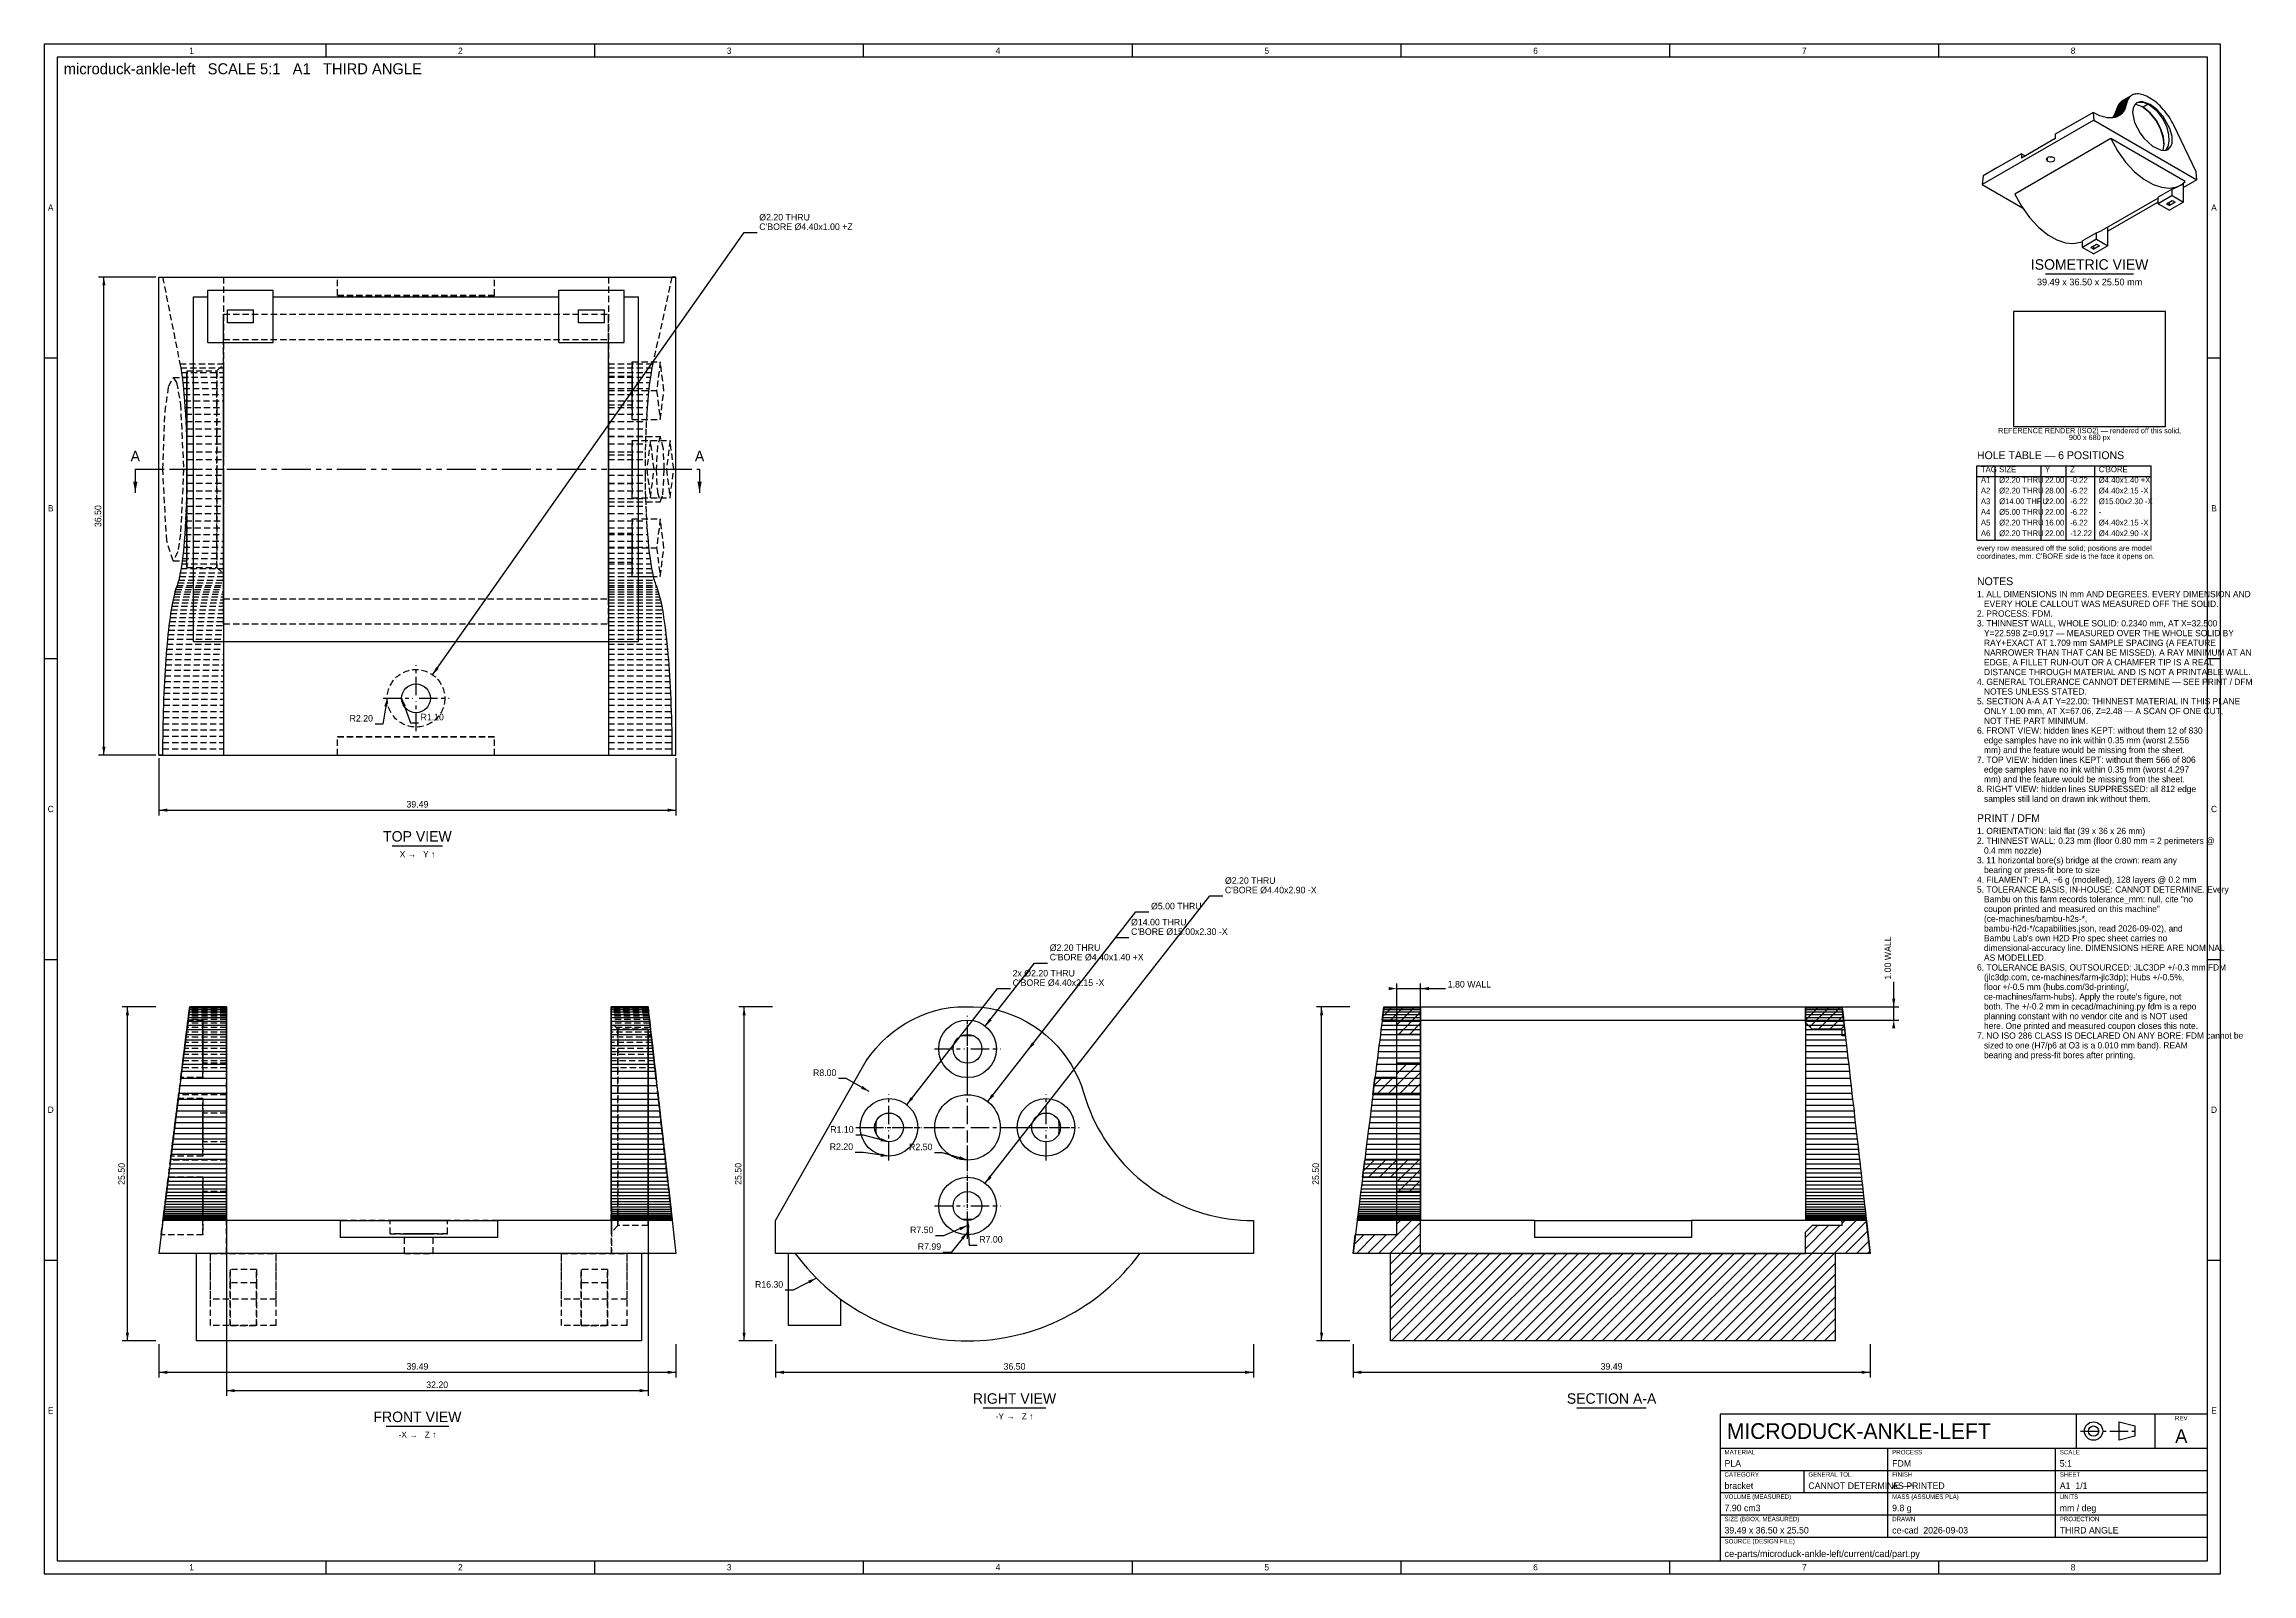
# Model space of a CAD drawing. Header units: millimetres. Extents: x 5 to 848, y 5 to 589.
import ezdxf
from ezdxf.enums import TextEntityAlignment as Align

# ---------------------------------------------------------------- set-up
doc = ezdxf.new("R2010")
doc.units = ezdxf.units.MM
for name, pattern in [('CENTER', [11.2, 7, -1.4, 1.4, -1.4]), ('HIDDEN', [3.6, 2.4, -1.2]), ('PHANTOM', [21, 11, -2, 2, -2, 2, -2])]:
    doc.linetypes.add(name, pattern=pattern)
for name, color, linetype in [('CENTER', 4, 'CENTER'), ('CUT', 1, 'PHANTOM'), ('CUTTHIN', 1, 'PHANTOM'), ('DIM', 3, 'CONTINUOUS'), ('FRAME', 7, 'CONTINUOUS'), ('HATCH', 5, 'CONTINUOUS'), ('HIDDEN', 8, 'HIDDEN'), ('SECTION', 7, 'CONTINUOUS'), ('TEXT', 3, 'CONTINUOUS'), ('TITLE', 7, 'CONTINUOUS'), ('VISIBLE', 7, 'CONTINUOUS')]:
    doc.layers.add(name, color=color, linetype=linetype)

msp = doc.modelspace()

# ---------------------------------------------------------------- texts
at = {"layer": 'TEXT'}
for s, height, p in [('microduck-ankle-left   SCALE 5:1   A1   THIRD ANGLE', 4.2, (12.5, 577.5)), ('Ø2.20 THRU', 2.5, (278.05, 521.6875)), ("C'BORE Ø4.40x1.00 +Z", 2.5, (278.05, 518.0625)), ('HOLE TABLE — 6 POSITIONS', 3, (743, 430.565217)), ('A1', 2.2, (744.5, 421.525217)), ('Ø2.20 THRU', 2.2, (751.46, 421.525217)), ('22.00', 2.2, (768.98, 421.525217)), ('-0.22', 2.2, (778.58, 421.525217)), ('Ø4.40x1.40 +X', 2.2, (789.5, 421.525217)), ('A2', 2.2, (744.5, 417.455217)), ('A3', 2.2, (744.5, 413.385217)), ('Ø2.20 THRU', 2.2, (751.46, 417.455217)), ('Ø14.00 THRU', 2.2, (751.46, 413.385217)), ('28.00', 2.2, (768.98, 417.455217)), ('22.00', 2.2, (768.98, 413.385217)), ('-6.22', 2.2, (778.58, 417.455217)), ('-6.22', 2.2, (778.58, 413.385217)), ('Ø4.40x2.15 -X', 2.2, (789.5, 417.455217)), ('Ø15.00x2.30 -X', 2.2, (789.5, 413.385217)), ('A4', 2.2, (744.5, 409.315217)), ('A5', 2.2, (744.5, 405.245217)), ('Ø5.00 THRU', 2.2, (751.46, 409.315217)), ('Ø2.20 THRU', 2.2, (751.46, 405.245217)), ('22.00', 2.2, (768.98, 409.315217)), ('16.00', 2.2, (768.98, 405.245217)), ('-6.22', 2.2, (778.58, 409.315217)), ('-6.22', 2.2, (778.58, 405.245217)), ('Ø4.40x2.15 -X', 2.2, (789.5, 405.245217)), ('-', 2.2, (789.5, 409.315217)), ('A6', 2.2, (744.5, 401.175217)), ('Ø2.20 THRU', 2.2, (751.46, 401.175217)), ('22.00', 2.2, (768.98, 401.175217)), ('-12.22', 2.2, (778.58, 401.175217)), ('Ø4.40x2.90 -X', 2.2, (789.5, 401.175217)), ('1. ALL DIMENSIONS IN mm AND DEGREES. EVERY DIMENSION AND', 2.4, (743, 377.855217)), ('NOTES', 3, (743, 382.455217)), ('2. PROCESS: FDM.', 2.4, (743, 370.415217)), ('   EVERY HOLE CALLOUT WAS MEASURED OFF THE SOLID.', 2.4, (743, 374.135217)), ('3. THINNEST WALL, WHOLE SOLID: 0.2340 mm, AT X=32.500', 2.4, (743, 366.695217)), ('   Y=22.598 Z=0.917 — MEASURED OVER THE WHOLE SOLID BY', 2.4, (743, 362.975217)), ('   RAY+EXACT AT 1.709 mm SAMPLE SPACING (A FEATURE', 2.4, (743, 359.255217)), ('   NARROWER THAN THAT CAN BE MISSED). A RAY MINIMUM AT AN', 2.4, (743, 355.535217)), ('   EDGE, A FILLET RUN-OUT OR A CHAMFER TIP IS A REAL', 2.4, (743, 351.815217)), ('4. GENERAL TOLERANCE CANNOT DETERMINE — SEE PRINT / DFM', 2.4, (743, 344.375217)), ('   DISTANCE THROUGH MATERIAL AND IS NOT A PRINTABLE WALL.', 2.4, (743, 348.095217)), ('5. SECTION A-A AT Y=22.00: THINNEST MATERIAL IN THIS PLANE', 2.4, (743, 336.935217)), ('   NOTES UNLESS STATED.', 2.4, (743, 340.655217)), ('R1.10', 2.5, (148.705601, 330.862541)), ('   ONLY 1.00 mm, AT X=67.06, Z=2.48 — A SCAN OF ONE CUT,', 2.4, (743, 333.215217)), ('   NOT THE PART MINIMUM.', 2.4, (743, 329.495217)), ('6. FRONT VIEW: hidden lines KEPT: without them 12 of 830', 2.4, (743, 325.775217)), ('   edge samples have no ink within 0.35 mm (worst 2.556', 2.4, (743, 322.055217)), ('   mm) and the feature would be missing from the sheet.', 2.4, (743, 318.335217)), ('7. TOP VIEW: hidden lines KEPT: without them 566 of 806', 2.4, (743, 314.615217)), ('   edge samples have no ink within 0.35 mm (worst 4.297', 2.4, (743, 310.895217)), ('8. RIGHT VIEW: hidden lines SUPPRESSED: all 812 edge', 2.4, (743, 303.455217)), ('   mm) and the feature would be missing from the sheet.', 2.4, (743, 307.175217)), ('PRINT / DFM', 3, (743, 292.015217)), ('   samples still land on drawn ink without them.', 2.4, (743, 299.735217)), ('1. ORIENTATION: laid flat (39 x 36 x 26 mm)', 2.4, (743, 287.415217)), ('3. 11 horizontal bore(s) bridge at the crown: ream any', 2.4, (743, 276.255217)), ('2. THINNEST WALL: 0.23 mm (floor 0.80 mm = 2 perimeters @', 2.4, (743, 283.695217)), ('   0.4 mm nozzle)', 2.4, (743, 279.975217)), ('Ø2.20 THRU', 2.5, (455.849686, 268.4375)), ('4. FILAMENT: PLA, ~6 g (modelled), 128 layers @ 0.2 mm', 2.4, (743, 268.815217)), ('   bearing or press-fit bore to size', 2.4, (743, 272.535217)), ("C'BORE Ø4.40x2.90 -X", 2.5, (455.849686, 264.8125)), ('5. TOLERANCE BASIS, IN-HOUSE: CANNOT DETERMINE. Every', 2.4, (743, 265.095217)), ('   Bambu on this farm records tolerance_mm: null, cite "no', 2.4, (743, 261.375217)), ('Ø14.00 THRU', 2.5, (420.008208, 252.5625)), ('Ø5.00 THRU', 2.5, (427.625743, 258.6875)), ('   coupon printed and measured on this machine"', 2.4, (743, 257.655217)), ('   (ce-machines/bambu-h2s-*,', 2.4, (743, 253.935217)), ('Ø2.20 THRU', 2.5, (388.952104, 242.8125)), ("C'BORE Ø15.00x2.30 -X", 2.5, (420.008208, 248.9375)), ('   dimensional-accuracy line. DIMENSIONS HERE ARE NOMINAL', 2.4, (743, 242.775217)), ('   bambu-h2d-*/capabilities.json, read 2026-09-02), and', 2.4, (743, 250.215217)), ("   Bambu Lab's own H2D Pro spec sheet carries no", 2.4, (743, 246.495217)), ("C'BORE Ø4.40x1.40 +X", 2.5, (388.952104, 239.1875)), ('6. TOLERANCE BASIS, OUTSOURCED: JLC3DP +/-0.3 mm FDM', 2.4, (743, 235.335217)), ('   AS MODELLED.', 2.4, (743, 239.055217)), ('2x Ø2.20 THRU', 2.5, (374.773138, 233.0625)), ("C'BORE Ø4.40x2.15 -X", 2.5, (374.773138, 229.4375)), ('1.80 WALL', 2.5, (540.92, 228.8375)), ('   floor +/-0.5 mm (hubs.com/3d-printing/,', 2.4, (743, 227.895217)), ('   (jlc3dp.com, ce-machines/farm-jlc3dp); Hubs +/-0.5%,', 2.4, (743, 231.615217)), ("   ce-machines/farm-hubs). Apply the route's figure, not", 2.4, (743, 224.175217)), ('   both. The +/-0.2 mm in cecad/machining.py fdm is a repo', 2.4, (743, 220.455217)), ('   planning constant with no vendor cite and is NOT used', 2.4, (743, 216.735217)), ('7. NO ISO 286 CLASS IS DECLARED ON ANY BORE: FDM cannot be', 2.4, (743, 209.295217)), ('   here. One printed and measured coupon closes this note.', 2.4, (743, 213.015217)), ('   sized to one (H7/p6 at O3 is a 0.010 mm band). REAM', 2.4, (743, 205.575217)), ('   bearing and press-fit bores after printing.', 2.4, (743, 201.855217)), ('R7.00', 2.5, (362.042485, 131.460476)), ('PLA', 2.5, (646.6, 45.9)), ('FDM', 2.5, (710.6, 45.9)), ('5:1', 2.5, (774.6, 45.9)), ('bracket', 2.5, (646.6, 37.4)), ('CANNOT DETERMINE —~', 2.5, (678.6, 37.4)), ('AS PRINTED', 2.5, (710.6, 37.4)), ('A1  1/1', 2.5, (774.6, 37.4)), ('7.90 cm3', 2.5, (646.6, 28.9)), ('9.8 g', 2.5, (710.6, 28.9)), ('mm / deg', 2.5, (774.6, 28.9)), ('39.49 x 36.50 x 25.50', 2.5, (646.6, 20.4)), ('ce-cad  2026-09-03', 2.5, (710.6, 20.4)), ('THIRD ANGLE', 2.5, (774.6, 20.4)), ('ce-parts/microduck-ankle-left/current/cad/part.py', 2.6, (646.6, 11.4))]:
    msp.add_text(s, height=height, dxfattribs=at).set_placement(p)
for s, height, p in [('ISOMETRIC VIEW', 4, (786, 502.88744)), ('39.49 x 36.50 x 25.50 mm', 2.6, (786, 496.88744)), ('REFERENCE RENDER (ISO2) — rendered off this solid,', 2, (786, 440.465217)), ('900 x 680 px', 2, (786, 437.865217)), ('39.49', 2.5, (147.525, 297.5625)), ('TOP VIEW', 4, (147.525, 284.5625)), ('X →   Y ↑', 2.4, (147.525, 278.5625)), ('39.49', 2.5, (147.525, 82.9375)), ('36.50', 2.5, (375.5, 82.9375)), ('39.49', 2.5, (603.475, 82.9375)), ('32.20', 2.5, (155.07, 75.9375)), ('RIGHT VIEW', 4, (375.5, 69.9375)), ('SECTION A-A', 4, (603.475, 69.9375)), ('FRONT VIEW', 4, (147.525, 62.9375)), ('-X →   Z ↑', 2.4, (147.525, 56.9375)), ('-Y →   Z ↑', 2.4, (375.5, 63.9375)), ('A', 5.2, (821, 55))]:
    msp.add_text(s, height=height, dxfattribs=at).set_placement(p, align=Align.CENTER)
for p in [(39.8, 431.7475), (255.25, 431.7475)]:
    msp.add_text('A', height=4, dxfattribs=at).set_placement(p, align=Align.MIDDLE_CENTER)
for s, p in [('36.50', (26.8, 408.8125)), ('25.50', (35.8, 157.6875)), ('25.50', (271.25, 157.6875)), ('25.50', (491.75, 157.6875))]:
    msp.add_text(s, height=2.5, rotation=90, dxfattribs=at).set_placement(p, align=Align.CENTER)
for s, p in [('R2.20', (130.542565, 330.39247)), ('R8.00', (307.490135, 195.083666)), ('R2.20', (313.862695, 166.8319)), ('R1.10', (314.076369, 173.413472)), ('R2.50', (344.167731, 166.746848)), ('R7.50', (344.543488, 135.069204)), ('R7.99', (347.4809, 128.707697)), ('R16.30', (287.188366, 114.250924))]:
    msp.add_text(s, height=2.5, dxfattribs=at).set_placement(p, align=Align.RIGHT)
msp.add_text('1.00 WALL', height=2.5, rotation=90, dxfattribs=at).set_placement((710.2, 231.8375))
msp.add_text('MICRODUCK-ANKLE-LEFT', height=6, dxfattribs=at).set_placement((647.5, 59.5), align=Align.MIDDLE_LEFT)
at = {"layer": 'TITLE'}
for s, p in [('1', (61.3125, 586.5)), ('2', (163.9375, 586.5)), ('3', (266.5625, 586.5)), ('4', (369.1875, 586.5)), ('5', (471.8125, 586.5)), ('6', (574.4375, 586.5)), ('7', (677.0625, 586.5)), ('8', (779.6875, 586.5)), ('A', (7.5, 526.6)), ('A', (833.5, 526.6)), ('B', (7.5, 411.8)), ('B', (833.5, 411.8)), ('C', (7.5, 297)), ('C', (833.5, 297)), ('D', (7.5, 182.2)), ('D', (833.5, 182.2)), ('E', (7.5, 67.4)), ('E', (833.5, 67.4)), ('1', (61.3125, 7.5)), ('2', (163.9375, 7.5)), ('3', (266.5625, 7.5)), ('4', (369.1875, 7.5)), ('5', (471.8125, 7.5)), ('6', (574.4375, 7.5)), ('7', (677.0625, 7.5)), ('8', (779.6875, 7.5))]:
    msp.add_text(s, height=2.4, dxfattribs=at).set_placement(p, align=Align.MIDDLE_CENTER)
for s, height, p in [('TAG', 2.2, (744.5, 425.595217)), ('SIZE', 2.2, (751.46, 425.595217)), ('Y', 2.2, (768.98, 425.595217)), ('Z', 2.2, (778.58, 425.595217)), ("C'BORE", 2.2, (789.5, 425.595217)), ('every row measured off the solid; positions are model', 2.04, (743, 395.575217)), ("coordinates, mm. C'BORE side is the face it opens on.", 2.04, (743, 392.515217)), ('MATERIAL', 1.7, (646.6, 50.6)), ('PROCESS', 1.7, (710.6, 50.6)), ('SCALE', 1.7, (774.6, 50.6)), ('CATEGORY', 1.7, (646.6, 42.1)), ('GENERAL TOL', 1.7, (678.6, 42.1)), ('FINISH', 1.7, (710.6, 42.1)), ('SHEET', 1.7, (774.6, 42.1)), ('VOLUME (MEASURED)', 1.7, (646.6, 33.6)), ('MASS (ASSUMES PLA)', 1.7, (710.6, 33.6)), ('UNITS', 1.7, (774.6, 33.6)), ('SIZE (BBOX, MEASURED)', 1.7, (646.6, 25.1)), ('DRAWN', 1.7, (710.6, 25.1)), ('PROJECTION', 1.7, (774.6, 25.1)), ('SOURCE (DESIGN FILE)', 1.7, (646.6, 16.6))]:
    msp.add_text(s, height=height, dxfattribs=at).set_placement(p)
msp.add_text('REV', height=1.7, dxfattribs=at).set_placement((821, 63.6), align=Align.CENTER)

# ---------------------------------------------------------------- linework, layer by layer
at = {"layer": 'CENTER'}
for p, q in [((146.98, 340.4575), (146.98, 351.8575)), ((134.38, 339.2575), (145.78, 339.2575)), ((146.98, 326.6575), (146.98, 338.0575)), ((148.18, 339.2575), (159.58, 339.2575)), ((357.565, 206.6375), (357.565, 218.0375)), ((357.565, 176.6375), (357.565, 214.5375)), ((344.965, 205.4375), (356.365, 205.4375)), ((357.565, 192.8375), (357.565, 204.2375)), ((358.765, 205.4375), (370.165, 205.4375)), ((327.565, 176.6375), (327.565, 188.0375)), ((357.565, 176.6375), (357.565, 189.5375)), ((387.565, 176.6375), (387.565, 188.0375)), ((314.965, 175.4375), (326.365, 175.4375)), ((318.465, 175.4375), (356.365, 175.4375)), ((327.565, 162.8375), (327.565, 174.2375)), ((328.765, 175.4375), (340.165, 175.4375)), ((343.465, 175.4375), (356.365, 175.4375)), ((357.565, 136.3375), (357.565, 174.2375)), ((357.565, 161.3375), (357.565, 174.2375)), ((358.765, 175.4375), (396.665, 175.4375)), ((358.765, 175.4375), (371.665, 175.4375)), ((374.965, 175.4375), (386.365, 175.4375)), ((387.565, 162.8375), (387.565, 174.2375)), ((388.765, 175.4375), (400.165, 175.4375)), ((357.565, 146.6375), (357.565, 158.0375)), ((344.965, 145.4375), (356.365, 145.4375)), ((357.565, 132.8375), (357.565, 144.2375)), ((358.765, 145.4375), (370.165, 145.4375)), ((782.5, 59.5), (804.75, 59.5))]:
    msp.add_line(p, q, dxfattribs=at)
at = {"layer": 'CUT'}
for p, q in [((39.8, 426.7475), (53.8, 426.7475)), ((39.8, 426.7475), (39.8, 417.7475)), ((241.25, 426.7475), (255.25, 426.7475)), ((255.25, 426.7475), (255.25, 417.7475))]:
    msp.add_line(p, q, dxfattribs=at)
for points in [[(39.8, 417.7475), (40.598, 421.9475), (39.002, 421.9475)], [(255.25, 417.7475), (256.048, 421.9475), (254.452, 421.9475)]]:
    msp.add_solid(points, dxfattribs=at)
at = {"layer": 'CUTTHIN'}
msp.add_line((53.8, 426.7475), (241.25, 426.7475), dxfattribs=at)
at = {"layer": 'DIM'}
for p, q in [((153.315431, 348.249847), (272.25, 517.0625)), ((272.25, 517.0625), (277.25, 517.0625)), ((47.6, 500.0625), (25.8, 500.0625)), ((27.8, 317.5625), (27.8, 500.0625)), ((135.98, 339.2575), (134.342565, 329.39247)), ((141.48, 339.2575), (144.905601, 329.862541)), ((134.342565, 329.39247), (131.342565, 329.39247)), ((144.905601, 329.862541), (147.905601, 329.862541)), ((47.6, 317.5625), (25.8, 317.5625)), ((48.8, 316.3625), (48.8, 294.5625)), ((246.25, 316.3625), (246.25, 294.5625)), ((48.8, 296.5625), (246.25, 296.5625)), ((364.337276, 154.105618), (450.049686, 263.8125)), ((450.049686, 263.8125), (455.049686, 263.8125)), ((365.260768, 185.287634), (421.825743, 257.6875)), ((421.825743, 257.6875), (426.825743, 257.6875)), ((380.652305, 204.987903), (414.208208, 247.9375)), ((414.208208, 247.9375), (419.208208, 247.9375)), ((364.337276, 214.105618), (383.152104, 238.1875)), ((383.152104, 238.1875), (388.152104, 238.1875)), ((334.337276, 184.105618), (368.973138, 228.4375)), ((368.973138, 228.4375), (373.973138, 228.4375)), ((521.52, 136.043752), (521.52, 230.4375)), ((521.52, 228.4375), (530.52, 228.4375)), ((530.52, 136.043752), (530.52, 230.4375)), ((530.52, 228.4375), (540.12, 228.4375)), ((711.2, 221.4375), (711.2, 231.0375)), ((47.6, 221.4375), (34.8, 221.4375)), ((36.8, 93.9375), (36.8, 221.4375)), ((283.05, 221.4375), (270.25, 221.4375)), ((272.25, 93.9375), (272.25, 221.4375)), ((503.55, 221.4375), (490.75, 221.4375)), ((492.75, 93.9375), (492.75, 221.4375)), ((519.936046, 221.4375), (713.2, 221.4375)), ((711.2, 216.4375), (711.2, 221.4375)), ((519.936046, 216.4375), (713.2, 216.4375)), ((311.290135, 194.083666), (308.290135, 194.083666)), ((319.989742, 189.152455), (311.290135, 194.083666)), ((74.57, 174.2375), (74.57, 72.9375)), ((235.57, 174.2375), (235.57, 72.9375)), ((317.876369, 172.413472), (314.876369, 172.413472)), ((327.565, 169.9375), (317.876369, 172.413472)), ((317.662695, 165.8319), (314.662695, 165.8319)), ((327.565, 164.4375), (317.662695, 165.8319)), ((347.967731, 165.746848), (344.967731, 165.746848)), ((357.565, 162.9375), (347.967731, 165.746848)), ((357.565, 137.9375), (348.343488, 134.069204)), ((357.565, 135.48652), (351.2809, 127.707697)), ((357.565, 140.4375), (358.242485, 130.460476)), ((348.343488, 134.069204), (345.343488, 134.069204)), ((351.2809, 127.707697), (348.2809, 127.707697)), ((358.242485, 130.460476), (361.242485, 130.460476)), ((290.988366, 113.250924), (287.988366, 113.250924)), ((299.839414, 117.904843), (290.988366, 113.250924)), ((47.6, 93.9375), (34.8, 93.9375)), ((48.8, 92.7375), (48.8, 79.9375)), ((246.25, 92.7375), (246.25, 79.9375)), ((283.05, 93.9375), (270.25, 93.9375)), ((284.25, 92.7375), (284.25, 79.9375)), ((466.75, 92.7375), (466.75, 79.9375)), ((503.55, 93.9375), (490.75, 93.9375)), ((504.75, 92.7375), (504.75, 79.9375)), ((702.2, 92.7375), (702.2, 79.9375)), ((48.8, 81.9375), (246.25, 81.9375)), ((284.25, 81.9375), (466.75, 81.9375)), ((504.75, 81.9375), (702.2, 81.9375)), ((74.57, 74.9375), (235.57, 74.9375))]:
    msp.add_line(p, q, dxfattribs=at)
for points in [[(27.8, 500.0625), (27.192, 496.8625), (28.408, 496.8625)], [(153.315431, 348.249847), (155.655497, 350.515626), (154.661434, 351.21598)], [(135.98, 339.2575), (134.856227, 336.200247), (136.055815, 336.001135)], [(141.48, 339.2575), (142.004979, 336.042837), (143.147406, 336.45939)], [(27.8, 317.5625), (28.408, 320.7625), (27.192, 320.7625)], [(48.8, 296.5625), (52, 295.9545), (52, 297.1705)], [(246.25, 296.5625), (243.05, 297.1705), (243.05, 295.9545)], [(521.52, 228.4375), (518.32, 229.0455), (518.32, 227.8295)], [(530.52, 228.4375), (533.72, 227.8295), (533.72, 229.0455)], [(36.8, 221.4375), (36.192, 218.2375), (37.408, 218.2375)], [(272.25, 221.4375), (271.642, 218.2375), (272.858, 218.2375)], [(492.75, 221.4375), (492.142, 218.2375), (493.358, 218.2375)], [(711.2, 221.4375), (711.808, 224.6375), (710.592, 224.6375)], [(364.337276, 214.105618), (366.786503, 216.252931), (365.828282, 217.001575)], [(711.2, 216.4375), (710.592, 213.2375), (711.808, 213.2375)], [(380.652305, 204.987903), (383.101533, 207.135215), (382.143312, 207.88386)], [(319.989742, 189.152455), (317.505685, 191.259379), (316.90605, 190.201507)], [(334.337276, 184.105618), (336.786503, 186.252931), (335.828282, 187.001575)], [(365.260768, 185.287634), (367.709996, 187.434947), (366.751775, 188.183591)], [(327.565, 169.9375), (324.615177, 171.31888), (324.314099, 170.140742)], [(327.565, 164.4375), (324.481042, 165.485768), (324.311483, 164.281648)], [(357.565, 162.9375), (354.664682, 164.420005), (354.323066, 163.252977)], [(364.337276, 154.105618), (366.786503, 156.252931), (365.828282, 157.001575)], [(357.565, 137.9375), (354.378924, 137.260313), (354.849309, 136.138977)], [(357.565, 135.48652), (355.081135, 133.37937), (356.02704, 132.615223)], [(357.565, 140.4375), (357.175192, 137.203661), (358.388398, 137.286043)], [(299.839414, 117.904843), (296.72412, 116.953732), (297.290037, 115.877445)], [(36.8, 93.9375), (37.408, 97.1375), (36.192, 97.1375)], [(272.25, 93.9375), (272.858, 97.1375), (271.642, 97.1375)], [(492.75, 93.9375), (493.358, 97.1375), (492.142, 97.1375)], [(48.8, 81.9375), (52, 81.3295), (52, 82.5455)], [(246.25, 81.9375), (243.05, 82.5455), (243.05, 81.3295)], [(284.25, 81.9375), (287.45, 81.3295), (287.45, 82.5455)], [(466.75, 81.9375), (463.55, 82.5455), (463.55, 81.3295)], [(504.75, 81.9375), (507.95, 81.3295), (507.95, 82.5455)], [(702.2, 81.9375), (699, 82.5455), (699, 81.3295)], [(74.57, 74.9375), (77.77, 74.3295), (77.77, 75.5455)], [(235.57, 74.9375), (232.37, 75.5455), (232.37, 74.3295)]]:
    msp.add_solid(points, dxfattribs=at)
at = {"layer": 'FRAME'}
for p, q in [((831, 584), (10, 584)), ((10, 584), (10, 10)), ((831, 10), (831, 584)), ((831, 66), (645, 66)), ((645, 66), (645, 10)), ((831, 10), (831, 66)), ((10, 10), (831, 10)), ((645, 10), (831, 10))]:
    msp.add_line(p, q, dxfattribs=at)
at = {"layer": 'HATCH'}
for p, q in [((516.042939, 217.62365), (519.856789, 221.4375)), ((519.09943, 216.4375), (524.09943, 221.4375)), ((521.52, 214.615429), (528.342071, 221.4375)), ((522.084712, 210.9375), (530.57, 219.422788)), ((677.47, 216.352185), (682.555315, 221.4375)), ((677.47, 220.594826), (678.312674, 221.4375)), ((679.150453, 213.789997), (686.797956, 221.4375)), ((682.540596, 212.9375), (691.040596, 221.4375)), ((526.327352, 210.9375), (530.57, 215.180148)), ((530.569993, 210.9375), (530.57, 210.937507)), ((686.783237, 212.9375), (691.903597, 218.05786)), ((691.025878, 212.9375), (692.336061, 214.247683)), ((692.768518, 210.4375), (692.768525, 210.437506)), ((512.754631, 191.335341), (515.856789, 194.4375)), ((513.59943, 187.9375), (520.09943, 194.4375)), ((517.842071, 187.9375), (529.842071, 199.9375)), ((521.52, 195.85807), (525.59943, 199.9375)), ((522.084712, 187.9375), (530.57, 196.422788)), ((526.327352, 187.9375), (530.57, 192.180148)), ((530.569993, 187.9375), (530.57, 187.937507)), ((508.677883, 158.743875), (512.871508, 162.9375)), ((510.614149, 156.4375), (517.114149, 162.9375)), ((514.856789, 156.4375), (521.356789, 162.9375)), ((519.09943, 156.4375), (525.59943, 162.9375)), ((521.52, 154.615429), (529.842071, 162.9375)), ((522.084712, 150.9375), (530.57, 159.422788)), ((526.327352, 150.9375), (530.57, 155.180148)), ((530.569993, 150.9375), (530.57, 150.937507)), ((514.535599, 127.3425), (527.130599, 139.9375)), ((518.77824, 127.3425), (530.52, 139.08426)), ((521.52, 138.569541), (522.887959, 139.9375)), ((646.593586, 93.9375), (690.593586, 137.9375)), ((650.836227, 93.9375), (697.336227, 140.4375)), ((655.078867, 93.9375), (700.801877, 139.66051)), ((677.52, 129.106555), (686.350945, 137.9375)), ((677.52, 133.349195), (682.108305, 137.9375)), ((691.52, 138.863914), (693.093586, 140.4375)), ((692.726508, 127.3425), (701.234341, 135.850333)), ((505.170664, 130.705487), (508.902677, 134.4375)), ((506.050318, 127.3425), (513.145318, 134.4375)), ((510.292959, 127.3425), (517.387959, 134.4375)), ((519.02, 123.341619), (530.52, 134.841619)), ((519.02, 119.098979), (530.52, 130.598979)), ((519.02, 97.885775), (548.476725, 127.3425)), ((519.02, 102.128416), (544.234084, 127.3425)), ((519.02, 106.371057), (539.991443, 127.3425)), ((519.02, 110.613697), (535.748803, 127.3425)), ((519.02, 114.856338), (531.506162, 127.3425)), ((519.314365, 93.9375), (552.719365, 127.3425)), ((523.557006, 93.9375), (556.962006, 127.3425)), ((527.799647, 93.9375), (561.204647, 127.3425)), ((532.042288, 93.9375), (565.447288, 127.3425)), ((536.284928, 93.9375), (569.689928, 127.3425)), ((540.527569, 93.9375), (573.932569, 127.3425)), ((544.77021, 93.9375), (578.17521, 127.3425)), ((549.01285, 93.9375), (582.41785, 127.3425)), ((553.255491, 93.9375), (586.660491, 127.3425)), ((557.498132, 93.9375), (590.903132, 127.3425)), ((561.740772, 93.9375), (595.145772, 127.3425)), ((565.983413, 93.9375), (599.388413, 127.3425)), ((570.226054, 93.9375), (603.631054, 127.3425)), ((574.468694, 93.9375), (607.873694, 127.3425)), ((578.711335, 93.9375), (612.116335, 127.3425)), ((582.953976, 93.9375), (616.358976, 127.3425)), ((587.196616, 93.9375), (620.601616, 127.3425)), ((591.439257, 93.9375), (624.844257, 127.3425)), ((595.681898, 93.9375), (629.086898, 127.3425)), ((599.924538, 93.9375), (633.329538, 127.3425)), ((604.167179, 93.9375), (637.572179, 127.3425)), ((608.40982, 93.9375), (641.81482, 127.3425)), ((612.652461, 93.9375), (646.057461, 127.3425)), ((616.895101, 93.9375), (650.300101, 127.3425)), ((621.137742, 93.9375), (654.542742, 127.3425)), ((625.380383, 93.9375), (658.785383, 127.3425)), ((629.623023, 93.9375), (663.028023, 127.3425)), ((633.865664, 93.9375), (667.270664, 127.3425)), ((638.108305, 93.9375), (671.513305, 127.3425)), ((642.350945, 93.9375), (675.755945, 127.3425)), ((696.969149, 127.3425), (701.666805, 132.040156)), ((701.211789, 127.3425), (702.099269, 128.22998)), ((659.321508, 93.9375), (689.02, 123.635992)), ((663.564149, 93.9375), (689.02, 119.393351)), ((667.806789, 93.9375), (689.02, 115.150711)), ((672.04943, 93.9375), (689.02, 110.90807)), ((676.292071, 93.9375), (689.02, 106.665429)), ((680.534712, 93.9375), (689.02, 102.422788)), ((684.777352, 93.9375), (689.02, 98.180148)), ((689.019993, 93.9375), (689.02, 93.937507))]:
    msp.add_line(p, q, dxfattribs=at)
at = {"layer": 'HIDDEN'}
for p, q in [((48.8, 500.0625), (50.218779, 500.0625)), ((50.218779, 500.0625), (56.846062, 466.990478)), ((50.218779, 500.0625), (73.53, 500.0625)), ((73.53, 500.0625), (116.98, 500.0625)), ((73.53, 500.0625), (73.53, 485.8575)), ((73.53, 500.0625), (73.53, 466.990478)), ((116.98, 493.0625), (116.98, 500.0625)), ((116.98, 493.0625), (116.98, 500.0625)), ((116.98, 500.0625), (176.98, 500.0625)), ((176.98, 493.0625), (176.98, 500.0625)), ((176.98, 500.0625), (220.43, 500.0625)), ((176.98, 493.0625), (176.98, 500.0625)), ((220.43, 500.0625), (220.43, 485.8575)), ((220.43, 500.0625), (220.43, 466.990478)), ((220.43, 500.0625), (244.686421, 500.0625)), ((244.686421, 500.0625), (237.382757, 466.990478)), ((246.25, 500.0625), (244.686421, 500.0625)), ((67.48, 492.543556), (67.48, 495.0625)), ((67.48, 475.0625), (67.48, 492.543556)), ((92.48, 492.543556), (92.48, 495.0625)), ((92.48, 475.0625), (92.48, 492.543556)), ((176.98, 493.0625), (116.98, 493.0625)), ((116.98, 493.0625), (176.98, 493.0625)), ((201.48, 492.543556), (201.48, 495.0625)), ((201.48, 475.0625), (201.48, 492.543556)), ((226.48, 492.543556), (226.48, 495.0625)), ((226.48, 475.0625), (226.48, 492.543556)), ((73.48, 485.8575), (73.53, 485.8575)), ((73.48, 476.2225), (73.48, 485.8575)), ((73.48, 485.8575), (73.53, 485.8575)), ((73.48, 485.8575), (73.48, 452.438487)), ((73.53, 485.8575), (220.43, 485.8575)), ((73.53, 452.514649), (73.53, 485.8575)), ((220.43, 432.215221), (220.43, 485.8575)), ((220.43, 485.8575), (220.48, 485.8575)), ((220.43, 485.8575), (220.48, 485.8575)), ((220.48, 476.2225), (220.48, 485.8575)), ((220.48, 485.8575), (220.48, 432.215221)), ((73.48, 476.2225), (220.48, 476.2225)), ((73.48, 377.2725), (73.48, 476.2225)), ((220.48, 377.2725), (220.48, 476.2225)), ((56.846062, 466.990478), (57.137524, 465.423569)), ((56.846062, 466.990478), (73.53, 466.990478)), ((57.137524, 465.423569), (57.416808, 463.693041)), ((57.137524, 465.423569), (73.53, 465.423569)), ((57.416808, 463.693041), (57.682732, 461.806215)), ((57.416808, 463.693041), (73.53, 463.693041)), ((59.48, 389.2475), (59.48, 464.2475)), ((59.48, 464.2475), (59.48, 426.7475)), ((59.48, 464.2475), (70.98, 464.2475)), ((70.98, 464.2475), (73.53, 466.7475)), ((70.98, 389.2475), (70.98, 464.2475)), ((70.98, 464.2475), (70.98, 426.7475)), ((73.53, 466.990478), (73.53, 465.423569)), ((73.53, 452.514649), (73.53, 466.7475)), ((73.53, 466.7475), (73.53, 426.7475)), ((73.53, 465.423569), (73.53, 463.693041)), ((73.53, 463.693041), (73.53, 461.806215)), ((220.43, 466.990478), (220.43, 465.423569)), ((220.43, 466.990478), (237.382757, 466.990478)), ((220.43, 465.423569), (220.43, 463.693041)), ((220.43, 465.423569), (237.061549, 465.423569)), ((220.43, 463.693041), (220.43, 461.806215)), ((220.43, 463.693041), (236.753762, 463.693041)), ((229.48, 445.7475), (229.48, 467.7475)), ((229.48, 467.7475), (229.48, 456.7475)), ((229.48, 467.7475), (240.233972, 467.7475)), ((236.753762, 463.693041), (236.460697, 461.806215)), ((237.061549, 465.423569), (236.753762, 463.693041)), ((237.382757, 466.990478), (237.061549, 465.423569)), ((240.233972, 467.7475), (238.858022, 456.7475)), ((241.609922, 456.7475), (240.233972, 467.7475)), ((51.153005, 448.569643), (52.535255, 458.28141)), ((52.535255, 458.28141), (54.258894, 461.7475)), ((54.258894, 461.7475), (55.570954, 459.783417)), ((54.258894, 461.7475), (59.48, 461.7475)), ((55.570954, 459.783417), (57.067933, 451.496237)), ((57.682732, 461.806215), (57.934172, 459.771074)), ((57.682732, 461.806215), (73.53, 461.806215)), ((57.934172, 459.771074), (58.170063, 457.596227)), ((57.934172, 459.771074), (73.53, 459.771074)), ((58.170063, 457.596227), (58.389408, 455.290875)), ((58.170063, 457.596227), (73.53, 457.596227)), ((58.389408, 455.290875), (58.59128, 452.864771)), ((58.389408, 455.290875), (73.53, 455.290875)), ((59.48, 391.7475), (59.48, 461.7475)), ((59.48, 461.7475), (59.48, 426.7475)), ((73.53, 461.806215), (73.53, 459.771074)), ((73.53, 459.771074), (73.53, 457.596227)), ((73.53, 457.596227), (73.53, 455.290875)), ((73.53, 455.290875), (73.53, 452.864771)), ((220.43, 451.2475), (220.43, 462.2475)), ((220.43, 462.2475), (220.43, 456.7475)), ((220.43, 462.2475), (229.48, 462.2475)), ((220.43, 461.806215), (220.43, 459.771074)), ((220.43, 461.806215), (236.460697, 461.806215)), ((220.43, 459.771074), (220.43, 457.596227)), ((220.43, 459.771074), (236.183596, 459.771074)), ((220.43, 457.596227), (220.43, 455.290875)), ((220.43, 457.596227), (235.923629, 457.596227)), ((220.43, 456.7475), (220.43, 451.2475)), ((220.43, 456.7475), (229.48, 456.7475)), ((220.43, 455.290875), (220.43, 452.864771)), ((220.43, 455.290875), (235.681897, 455.290875)), ((229.48, 451.2475), (229.48, 462.2475)), ((229.48, 462.2475), (229.48, 456.7475)), ((229.48, 456.7475), (229.48, 445.7475)), ((229.48, 456.7475), (229.48, 451.2475)), ((229.48, 456.7475), (238.858022, 456.7475)), ((235.681897, 455.290875), (235.459423, 452.864771)), ((235.923629, 457.596227), (235.681897, 455.290875)), ((236.183596, 459.771074), (235.923629, 457.596227)), ((236.460697, 461.806215), (236.183596, 459.771074)), ((238.858022, 456.7475), (240.233972, 445.7475)), ((240.233972, 445.7475), (241.609922, 456.7475)), ((50.286313, 426.7475), (51.153005, 448.569643)), ((57.067933, 451.496237), (58.231475, 426.7475)), ((58.59128, 452.864771), (58.774823, 450.328178)), ((58.59128, 452.864771), (73.53, 452.864771)), ((58.774823, 450.328178), (58.939261, 447.691827)), ((58.774823, 450.328178), (73.53, 450.328178)), ((58.939261, 447.691827), (59.0839, 444.966871)), ((58.939261, 447.691827), (73.53, 447.691827)), ((73.53, 452.514649), (73.48, 452.438487)), ((73.48, 401.056513), (73.48, 452.438487)), ((73.53, 452.864771), (73.53, 450.328178)), ((73.53, 450.328178), (73.53, 447.691827)), ((73.53, 447.691827), (73.53, 444.966871)), ((220.43, 452.864771), (220.43, 450.328178)), ((220.43, 452.864771), (235.459423, 452.864771)), ((220.43, 451.2475), (229.48, 451.2475)), ((220.43, 450.328178), (220.43, 447.691827)), ((220.43, 450.328178), (235.257148, 450.328178)), ((220.43, 447.691827), (220.43, 444.966871)), ((220.43, 447.691827), (235.075927, 447.691827)), ((235.075927, 447.691827), (234.916526, 444.966871)), ((235.257148, 450.328178), (235.075927, 447.691827)), ((235.459423, 452.864771), (235.257148, 450.328178)), ((59.0839, 444.966871), (59.208126, 442.164839)), ((59.0839, 444.966871), (73.53, 444.966871)), ((59.208126, 442.164839), (59.311414, 439.297584)), ((59.208126, 442.164839), (73.53, 442.164839)), ((59.311414, 439.297584), (59.393328, 436.377236)), ((59.311414, 439.297584), (73.53, 439.297584)), ((73.53, 444.966871), (73.53, 442.164839)), ((73.53, 442.164839), (73.53, 439.297584)), ((73.53, 439.297584), (73.53, 436.377236)), ((220.43, 444.966871), (220.43, 442.164839)), ((220.43, 444.966871), (234.916526, 444.966871)), ((220.43, 442.164839), (220.43, 439.297584)), ((220.43, 442.164839), (234.779622, 442.164839)), ((220.43, 439.297584), (220.43, 436.377236)), ((220.43, 439.297584), (234.665792, 439.297584)), ((220.43, 414.2475), (220.43, 439.2475)), ((220.43, 439.2475), (220.43, 426.7475)), ((220.43, 439.2475), (240.233972, 439.2475)), ((229.48, 445.7475), (240.233972, 445.7475)), ((234.665792, 439.297584), (234.575518, 436.377236)), ((234.779622, 442.164839), (234.665792, 439.297584)), ((234.916526, 444.966871), (234.779622, 442.164839)), ((240.233972, 439.2475), (239.128354, 435.586335)), ((241.456428, 434.541123), (240.233972, 439.2475)), ((59.393328, 436.377236), (59.453521, 433.416149)), ((59.393328, 436.377236), (73.53, 436.377236)), ((59.453521, 433.416149), (59.48, 430.426851)), ((59.453521, 433.416149), (73.53, 433.416149)), ((59.48, 430.426851), (59.48, 424.41427)), ((59.48, 430.426851), (73.53, 430.426851)), ((73.53, 436.377236), (73.53, 433.416149)), ((73.53, 433.416149), (73.53, 430.426851)), ((73.53, 430.426851), (73.53, 424.41427)), ((220.43, 436.377236), (220.43, 433.416149)), ((220.43, 436.377236), (234.575518, 436.377236)), ((220.43, 433.416149), (220.43, 430.426851)), ((220.43, 433.416149), (234.509182, 433.416149)), ((220.43, 432.215221), (220.43, 432.2475)), ((220.43, 432.2475), (220.43, 426.7475)), ((220.43, 421.2475), (220.43, 432.2475)), ((220.43, 432.2475), (220.43, 426.7475)), ((220.43, 432.2475), (229.48, 432.2475)), ((220.43, 432.2475), (229.48, 432.2475)), ((220.43, 432.215221), (220.48, 432.215221)), ((220.43, 430.426851), (220.43, 424.41427)), ((220.43, 430.426851), (234.48, 430.426851)), ((220.48, 421.279779), (220.48, 432.215221)), ((229.48, 415.7475), (229.48, 437.7475)), ((229.48, 437.7475), (229.48, 426.7475)), ((229.48, 415.7475), (229.48, 437.7475)), ((229.48, 437.7475), (229.48, 426.7475)), ((229.48, 437.7475), (243.986562, 437.7475)), ((229.48, 437.7475), (236.481381, 437.7475)), ((229.48, 421.2475), (229.48, 432.2475)), ((229.48, 432.2475), (229.48, 426.7475)), ((229.48, 421.2475), (229.48, 432.2475)), ((229.48, 432.2475), (229.48, 426.7475)), ((234.509182, 433.416149), (234.48, 430.426851)), ((234.48, 430.426851), (234.48, 424.41427)), ((234.575518, 436.377236), (234.509182, 433.416149)), ((236.481382, 437.7475), (235.105432, 426.7475)), ((237.857331, 426.7475), (236.481382, 437.7475)), ((239.128354, 435.586335), (238.670393, 426.7475)), ((241.797551, 426.7475), (241.456428, 434.541123)), ((243.986563, 437.7475), (242.610613, 426.7475)), ((245.362512, 426.7475), (243.986563, 437.7475)), ((51.78203, 399.383398), (50.286313, 426.7475)), ((58.231475, 426.7475), (57.067933, 401.998763)), ((58.231475, 426.7475), (59.48, 426.7475)), ((59.48, 424.41427), (59.473386, 421.416423)), ((59.48, 426.7475), (59.48, 391.7475)), ((59.48, 426.7475), (59.48, 389.2475)), ((59.48, 426.7475), (70.98, 426.7475)), ((59.48, 424.41427), (73.53, 424.41427)), ((70.98, 426.7475), (70.98, 389.2475)), ((70.98, 426.7475), (73.53, 426.7475)), ((73.53, 426.7475), (73.53, 386.7475)), ((73.53, 424.41427), (73.53, 421.416423)), ((220.43, 426.7475), (220.43, 421.2475)), ((220.43, 426.7475), (220.43, 414.2475)), ((220.43, 426.7475), (220.43, 421.2475)), ((220.43, 426.7475), (238.670393, 426.7475)), ((220.43, 426.7475), (229.48, 426.7475)), ((220.43, 426.7475), (229.48, 426.7475)), ((220.43, 424.41427), (220.43, 421.416423)), ((220.43, 424.41427), (234.48, 424.41427)), ((229.48, 426.7475), (229.48, 415.7475)), ((229.48, 426.7475), (229.48, 415.7475)), ((229.48, 426.7475), (229.48, 421.2475)), ((229.48, 426.7475), (229.48, 421.2475)), ((229.48, 426.7475), (242.610613, 426.7475)), ((229.48, 426.7475), (235.105432, 426.7475)), ((234.48, 424.41427), (234.487289, 421.416423)), ((235.105432, 426.7475), (236.481382, 415.7475)), ((236.481382, 415.7475), (237.857331, 426.7475)), ((238.670393, 426.7475), (239.128354, 417.908665)), ((241.208848, 416.974606), (241.797551, 426.7475)), ((242.610613, 426.7475), (243.986563, 415.7475)), ((243.986563, 415.7475), (245.362512, 426.7475)), ((59.350808, 415.500976), (59.257055, 412.608401)), ((59.42302, 418.44113), (59.350808, 415.500976)), ((59.350808, 415.500976), (73.53, 415.500976)), ((59.473386, 421.416423), (59.42302, 418.44113)), ((59.42302, 418.44113), (73.53, 418.44113)), ((59.473386, 421.416423), (73.53, 421.416423)), ((73.53, 421.416423), (73.53, 418.44113)), ((73.53, 418.44113), (73.53, 415.500976)), ((73.53, 415.500976), (73.53, 412.608401)), ((220.43, 421.416423), (220.43, 418.44113)), ((220.43, 421.416423), (234.487289, 421.416423)), ((220.43, 421.2475), (220.43, 421.279779)), ((220.43, 367.6375), (220.43, 421.279779)), ((220.43, 421.279779), (220.48, 421.279779)), ((220.43, 421.2475), (229.48, 421.2475)), ((220.43, 421.2475), (229.48, 421.2475)), ((220.43, 418.44113), (220.43, 415.500976)), ((220.43, 418.44113), (234.542795, 418.44113)), ((220.43, 415.500976), (220.43, 412.608401)), ((220.43, 415.500976), (234.622377, 415.500976)), ((220.43, 414.2475), (240.233972, 414.2475)), ((220.48, 421.279779), (220.48, 367.6375)), ((229.48, 415.7475), (243.986563, 415.7475)), ((229.48, 415.7475), (236.481382, 415.7475)), ((234.487289, 421.416423), (234.542795, 418.44113)), ((234.542795, 418.44113), (234.622377, 415.500976)), ((234.622377, 415.500976), (234.725699, 412.608401)), ((239.128354, 417.908665), (240.233972, 414.2475)), ((240.233972, 414.2475), (241.208848, 416.974606)), ((59.0066, 407.014681), (58.850958, 404.3372)), ((59.142156, 409.775641), (59.0066, 407.014681)), ((59.0066, 407.014681), (73.53, 407.014681)), ((59.257055, 412.608401), (59.142156, 409.775641)), ((59.142156, 409.775641), (73.53, 409.775641)), ((59.257055, 412.608401), (73.53, 412.608401)), ((73.53, 412.608401), (73.53, 409.775641)), ((73.53, 409.775641), (73.53, 407.014681)), ((73.53, 407.014681), (73.53, 404.3372)), ((220.43, 412.608401), (220.43, 409.775641)), ((220.43, 412.608401), (234.725699, 412.608401)), ((220.43, 409.775641), (220.43, 407.014681)), ((220.43, 409.775641), (234.852324, 409.775641)), ((220.43, 407.014681), (220.43, 404.3372)), ((220.43, 407.014681), (235.001716, 407.014681)), ((229.48, 385.7475), (229.48, 407.7475)), ((229.48, 407.7475), (229.48, 396.7475)), ((229.48, 407.7475), (240.233972, 407.7475)), ((234.725699, 412.608401), (234.852324, 409.775641)), ((234.852324, 409.775641), (235.001716, 407.014681)), ((235.001716, 407.014681), (235.173242, 404.3372)), ((240.233972, 407.7475), (238.858022, 396.7475)), ((241.609922, 396.7475), (240.233972, 407.7475)), ((54.258894, 391.7475), (51.78203, 399.383398)), ((57.067933, 401.998763), (55.982532, 395.21359)), ((58.270514, 396.916851), (58.041922, 394.682318)), ((58.482135, 399.277583), (58.270514, 396.916851)), ((58.270514, 396.916851), (73.53, 396.916851)), ((58.675889, 401.754525), (58.482135, 399.277583)), ((58.482135, 399.277583), (73.53, 399.277583)), ((58.850958, 404.3372), (58.675889, 401.754525)), ((58.675889, 401.754525), (73.53, 401.754525)), ((58.850958, 404.3372), (73.53, 404.3372)), ((73.48, 401.056513), (73.48, 367.6375)), ((73.48, 401.056513), (73.53, 400.980351)), ((73.53, 404.3372), (73.53, 401.754525)), ((73.53, 401.754525), (73.53, 399.277583)), ((73.53, 386.7475), (73.53, 400.980351)), ((73.53, 367.6375), (73.53, 400.980351)), ((73.53, 399.277583), (73.53, 396.916851)), ((73.53, 396.916851), (73.53, 394.682318)), ((220.43, 404.3372), (220.43, 401.754525)), ((220.43, 404.3372), (235.173242, 404.3372)), ((220.43, 391.2475), (220.43, 402.2475)), ((220.43, 402.2475), (220.43, 396.7475)), ((220.43, 402.2475), (229.48, 402.2475)), ((220.43, 401.754525), (220.43, 399.277583)), ((220.43, 401.754525), (235.366178, 401.754525)), ((220.43, 399.277583), (220.43, 396.916851)), ((220.43, 399.277583), (235.579707, 399.277583)), ((220.43, 396.916851), (220.43, 394.682318)), ((220.43, 396.916851), (235.812926, 396.916851)), ((220.43, 396.7475), (220.43, 391.2475)), ((220.43, 396.7475), (229.48, 396.7475)), ((229.48, 391.2475), (229.48, 402.2475)), ((229.48, 402.2475), (229.48, 396.7475)), ((229.48, 396.7475), (229.48, 385.7475)), ((229.48, 396.7475), (229.48, 391.2475)), ((229.48, 396.7475), (238.858022, 396.7475)), ((235.173242, 404.3372), (235.366178, 401.754525)), ((235.366178, 401.754525), (235.579707, 399.277583)), ((235.579707, 399.277583), (235.812926, 396.916851)), ((235.812926, 396.916851), (236.064848, 394.682318)), ((238.858022, 396.7475), (240.233972, 385.7475)), ((240.233972, 385.7475), (241.609922, 396.7475)), ((55.982532, 395.21359), (54.258894, 391.7475)), ((54.258894, 391.7475), (59.48, 391.7475)), ((57.264324, 388.827533), (56.978173, 387.1864)), ((57.53776, 390.629086), (57.264324, 388.827533)), ((57.264324, 388.827533), (73.53, 388.827533)), ((57.797326, 392.583437), (57.53776, 390.629086)), ((57.53776, 390.629086), (73.53, 390.629086)), ((58.041922, 394.682318), (57.797326, 392.583437)), ((57.797326, 392.583437), (73.53, 392.583437)), ((58.041922, 394.682318), (73.53, 394.682318)), ((59.48, 389.2475), (70.98, 389.2475)), ((70.98, 389.2475), (73.53, 386.7475)), ((73.53, 394.682318), (73.53, 392.583437)), ((73.53, 392.583437), (73.53, 390.629086)), ((73.53, 390.629086), (73.53, 388.827533)), ((73.53, 388.827533), (73.53, 387.1864)), ((220.43, 394.682318), (220.43, 392.583437)), ((220.43, 394.682318), (236.064848, 394.682318)), ((220.43, 392.583437), (220.43, 390.629086)), ((220.43, 392.583437), (236.334408, 392.583437)), ((220.43, 391.2475), (229.48, 391.2475)), ((220.43, 390.629086), (220.43, 388.827533)), ((220.43, 390.629086), (236.620464, 390.629086)), ((220.43, 388.827533), (220.43, 387.1864)), ((220.43, 388.827533), (236.921808, 388.827533)), ((236.064848, 394.682318), (236.334408, 392.583437)), ((236.334408, 392.583437), (236.620464, 390.629086)), ((236.620464, 390.629086), (236.921808, 388.827533)), ((236.921808, 388.827533), (237.237163, 387.1864)), ((54.956777, 379.956226), (54.705623, 378.996111)), ((55.211665, 380.83667), (54.956777, 379.956226)), ((54.956777, 379.956226), (73.53, 379.956226)), ((55.46996, 381.636318), (55.211665, 380.83667)), ((55.211665, 380.83667), (73.53, 380.83667)), ((55.731334, 382.354149), (55.46996, 381.636318)), ((55.46996, 381.636318), (73.53, 381.636318)), ((56.055777, 383.291383), (55.731334, 382.354149)), ((55.731334, 382.354149), (73.53, 382.354149)), ((56.372619, 384.412458), (56.055777, 383.291383)), ((56.055777, 383.291383), (73.53, 383.291383)), ((56.680518, 385.71263), (56.372619, 384.412458)), ((56.372619, 384.412458), (73.53, 384.412458)), ((56.978173, 387.1864), (56.680518, 385.71263)), ((56.680518, 385.71263), (73.53, 385.71263)), ((56.978173, 387.1864), (73.53, 387.1864)), ((73.53, 387.1864), (73.53, 385.71263)), ((73.53, 385.71263), (73.53, 384.412458)), ((73.53, 384.412458), (73.53, 383.291383)), ((73.53, 383.291383), (73.53, 382.354149)), ((73.53, 382.354149), (73.53, 381.636318)), ((73.53, 381.636318), (73.53, 380.83667)), ((73.53, 380.83667), (73.53, 379.956226)), ((73.53, 379.956226), (73.53, 378.996111)), ((220.43, 387.1864), (220.43, 385.71263)), ((220.43, 387.1864), (237.237163, 387.1864)), ((220.43, 385.71263), (220.43, 384.412458)), ((220.43, 385.71263), (237.565197, 385.71263)), ((220.43, 384.412458), (220.43, 383.291383)), ((220.43, 384.412458), (237.904521, 384.412458)), ((220.43, 383.291383), (220.43, 382.354149)), ((220.43, 383.291383), (238.253699, 383.291383)), ((220.43, 382.354149), (220.43, 381.636318)), ((220.43, 382.354149), (238.611255, 382.354149)), ((220.43, 381.636318), (220.43, 380.83667)), ((220.43, 381.636318), (238.899304, 381.636318)), ((220.43, 380.83667), (220.43, 379.956226)), ((220.43, 380.83667), (239.183961, 380.83667)), ((220.43, 379.956226), (220.43, 378.996111)), ((220.43, 379.956226), (239.464863, 379.956226)), ((229.48, 385.7475), (240.233972, 385.7475)), ((237.237163, 387.1864), (237.565197, 385.71263)), ((237.565197, 385.71263), (237.904521, 384.412458)), ((237.904521, 384.412458), (238.253699, 383.291383)), ((238.253699, 383.291383), (238.611255, 382.354149)), ((238.611255, 382.354149), (238.899304, 381.636318)), ((238.899304, 381.636318), (239.183961, 380.83667)), ((239.183961, 380.83667), (239.464863, 379.956226)), ((239.464863, 379.956226), (239.74165, 378.996111)), ((53.294666, 371.637892), (53.078305, 370.159889)), ((53.516882, 373.046845), (53.294666, 371.637892)), ((53.294666, 371.637892), (73.53, 371.637892)), ((53.74467, 374.38495), (53.516882, 373.046845)), ((53.516882, 373.046845), (73.53, 373.046845)), ((53.977738, 375.650497), (53.74467, 374.38495)), ((53.74467, 374.38495), (73.53, 374.38495)), ((54.215791, 376.841871), (53.977738, 375.650497)), ((53.977738, 375.650497), (73.53, 375.650497)), ((54.458522, 377.957551), (54.215791, 376.841871)), ((54.215791, 376.841871), (73.53, 376.841871)), ((54.705623, 378.996111), (54.458522, 377.957551)), ((54.458522, 377.957551), (73.53, 377.957551)), ((54.705623, 378.996111), (73.53, 378.996111)), ((73.48, 377.2725), (220.48, 377.2725)), ((73.48, 367.6375), (73.48, 377.2725)), ((73.53, 378.996111), (73.53, 377.957551)), ((73.53, 377.957551), (73.53, 376.841871)), ((73.53, 376.841871), (73.53, 375.650497)), ((73.53, 375.650497), (73.53, 374.38495)), ((73.53, 374.38495), (73.53, 373.046845)), ((73.53, 373.046845), (73.53, 371.637892)), ((73.53, 371.637892), (73.53, 370.159889)), ((220.43, 378.996111), (220.43, 377.957551)), ((220.43, 378.996111), (239.74165, 378.996111)), ((220.43, 377.957551), (220.43, 376.841871)), ((220.43, 377.957551), (240.01397, 377.957551)), ((220.43, 376.841871), (220.43, 375.650497)), ((220.43, 376.841871), (240.281474, 376.841871)), ((220.43, 375.650497), (220.43, 374.38495)), ((220.43, 375.650497), (240.543822, 375.650497)), ((220.43, 374.38495), (220.43, 373.046845)), ((220.43, 374.38495), (240.800678, 374.38495)), ((220.43, 373.046845), (220.43, 371.637892)), ((220.43, 373.046845), (241.051714, 373.046845)), ((220.43, 371.637892), (220.43, 370.159889)), ((220.43, 371.637892), (241.296609, 371.637892)), ((220.48, 367.6375), (220.48, 377.2725)), ((239.74165, 378.996111), (240.01397, 377.957551)), ((240.01397, 377.957551), (240.281474, 376.841871)), ((240.281474, 376.841871), (240.543822, 375.650497)), ((240.543822, 375.650497), (240.800678, 374.38495)), ((240.800678, 374.38495), (241.051714, 373.046845)), ((241.051714, 373.046845), (241.296609, 371.637892)), ((241.296609, 371.637892), (241.535051, 370.159889)), ((52.276824, 363.596399), (52.093723, 361.803135)), ((52.46708, 365.330882), (52.276824, 363.596399)), ((52.276824, 363.596399), (73.53, 363.596399)), ((52.664248, 367.00437), (52.46708, 365.330882)), ((52.46708, 365.330882), (73.53, 365.330882)), ((52.868076, 368.614724), (52.664248, 367.00437)), ((52.664248, 367.00437), (73.53, 367.00437)), ((53.078305, 370.159889), (52.868076, 368.614724)), ((52.868076, 368.614724), (73.53, 368.614724)), ((53.078305, 370.159889), (73.53, 370.159889)), ((73.48, 367.6375), (73.53, 367.6375)), ((73.48, 367.6375), (73.53, 367.6375)), ((73.53, 370.159889), (73.53, 368.614724)), ((73.53, 368.614724), (73.53, 367.00437)), ((73.53, 367.6375), (220.43, 367.6375)), ((73.53, 367.6375), (73.53, 317.5625)), ((73.53, 367.00437), (73.53, 365.330882)), ((73.53, 365.330882), (73.53, 363.596399)), ((73.53, 363.596399), (73.53, 361.803135)), ((220.43, 370.159889), (220.43, 368.614724)), ((220.43, 370.159889), (241.535051, 370.159889)), ((220.43, 368.614724), (220.43, 367.00437)), ((220.43, 368.614724), (241.766736, 368.614724)), ((220.43, 367.6375), (220.43, 317.5625)), ((220.43, 367.6375), (220.48, 367.6375)), ((220.43, 367.6375), (220.48, 367.6375)), ((220.43, 367.00437), (220.43, 365.330882)), ((220.43, 367.00437), (241.991368, 367.00437)), ((220.43, 365.330882), (220.43, 363.596399)), ((220.43, 365.330882), (242.208659, 365.330882)), ((220.43, 363.596399), (220.43, 361.803135)), ((220.43, 363.596399), (242.418332, 363.596399)), ((241.535051, 370.159889), (241.766736, 368.614724)), ((241.766736, 368.614724), (241.991368, 367.00437)), ((241.991368, 367.00437), (242.208659, 365.330882)), ((242.208659, 365.330882), (242.418332, 363.596399)), ((242.418332, 363.596399), (242.62012, 361.803135)), ((51.437405, 354.089125), (51.293395, 352.037699)), ((51.589643, 356.09391), (51.437405, 354.089125)), ((51.437405, 354.089125), (73.53, 354.089125)), ((51.749913, 358.049493), (51.589643, 356.09391)), ((51.589643, 356.09391), (73.53, 356.09391)), ((51.918011, 359.953379), (51.749913, 358.049493)), ((51.749913, 358.049493), (73.53, 358.049493)), ((52.093723, 361.803135), (51.918011, 359.953379)), ((51.918011, 359.953379), (73.53, 359.953379)), ((52.093723, 361.803135), (73.53, 361.803135)), ((73.53, 361.803135), (73.53, 359.953379)), ((73.53, 359.953379), (73.53, 358.049493)), ((73.53, 358.049493), (73.53, 356.09391)), ((73.53, 356.09391), (73.53, 354.089125)), ((73.53, 354.089125), (73.53, 352.037699)), ((220.43, 361.803135), (220.43, 359.953379)), ((220.43, 361.803135), (242.62012, 361.803135)), ((220.43, 359.953379), (220.43, 358.049493)), ((220.43, 359.953379), (242.813765, 359.953379)), ((220.43, 358.049493), (220.43, 356.09391)), ((220.43, 358.049493), (242.999019, 358.049493)), ((220.43, 356.09391), (220.43, 354.089125)), ((220.43, 356.09391), (243.175646, 356.09391)), ((220.43, 354.089125), (220.43, 352.037699)), ((220.43, 354.089125), (243.343421, 354.089125)), ((242.62012, 361.803135), (242.813765, 359.953379)), ((242.813765, 359.953379), (242.999019, 358.049493)), ((242.999019, 358.049493), (243.175646, 356.09391)), ((243.175646, 356.09391), (243.343421, 354.089125)), ((243.343421, 354.089125), (243.502129, 352.037699)), ((50.912511, 345.630045), (50.803139, 343.418793)), ((51.03078, 347.805456), (50.912511, 345.630045)), ((50.912511, 345.630045), (73.53, 345.630045)), ((51.157795, 349.942251), (51.03078, 347.805456)), ((51.03078, 347.805456), (73.53, 347.805456)), ((51.293395, 352.037699), (51.157795, 349.942251)), ((51.157795, 349.942251), (73.53, 349.942251)), ((51.293395, 352.037699), (73.53, 352.037699)), ((73.53, 352.037699), (73.53, 349.942251)), ((73.53, 349.942251), (73.53, 347.805456)), ((73.53, 347.805456), (73.53, 345.630045)), ((73.53, 345.630045), (73.53, 343.418793)), ((220.43, 352.037699), (220.43, 349.942251)), ((220.43, 352.037699), (243.502129, 352.037699)), ((220.43, 349.942251), (220.43, 347.805456)), ((220.43, 349.942251), (243.651568, 349.942251)), ((220.43, 347.805456), (220.43, 345.630045)), ((220.43, 347.805456), (243.791547, 347.805456)), ((220.43, 345.630045), (220.43, 343.418793)), ((220.43, 345.630045), (243.921886, 345.630045)), ((243.502129, 352.037699), (243.651568, 349.942251)), ((243.651568, 349.942251), (243.791547, 347.805456)), ((243.791547, 347.805456), (243.921886, 345.630045)), ((243.921886, 345.630045), (244.042421, 343.418793)), ((50.611635, 338.900107), (50.529746, 336.598443)), ((50.702804, 341.174525), (50.611635, 338.900107)), ((50.611635, 338.900107), (73.53, 338.900107)), ((50.803139, 343.418793), (50.702804, 341.174525)), ((50.702804, 341.174525), (73.53, 341.174525)), ((50.803139, 343.418793), (73.53, 343.418793)), ((73.53, 343.418793), (73.53, 341.174525)), ((73.53, 341.174525), (73.53, 338.900107)), ((73.53, 338.900107), (73.53, 336.598443)), ((220.43, 343.418793), (220.43, 341.174525)), ((220.43, 343.418793), (244.042421, 343.418793)), ((220.43, 341.174525), (220.43, 338.900107)), ((220.43, 341.174525), (244.152996, 341.174525)), ((220.43, 338.900107), (220.43, 336.598443)), ((220.43, 338.900107), (244.25347, 338.900107)), ((244.042421, 343.418793), (244.152996, 341.174525)), ((244.152996, 341.174525), (244.25347, 338.900107)), ((244.25347, 338.900107), (244.343716, 336.598443)), ((50.340756, 329.559513), (50.296919, 327.178545)), ((50.394221, 331.925162), (50.340756, 329.559513)), ((50.340756, 329.559513), (73.53, 329.559513)), ((50.457244, 334.272471), (50.394221, 331.925162)), ((50.394221, 331.925162), (73.53, 331.925162)), ((50.529746, 336.598443), (50.457244, 334.272471)), ((50.457244, 334.272471), (73.53, 334.272471)), ((50.529746, 336.598443), (73.53, 336.598443)), ((73.53, 336.598443), (73.53, 334.272471)), ((73.53, 334.272471), (73.53, 331.925162)), ((73.53, 331.925162), (73.53, 329.559513)), ((73.53, 329.559513), (73.53, 327.178545)), ((220.43, 336.598443), (220.43, 334.272471)), ((220.43, 336.598443), (244.343716, 336.598443)), ((220.43, 334.272471), (220.43, 331.925162)), ((220.43, 334.272471), (244.423618, 334.272471)), ((220.43, 331.925162), (220.43, 329.559513)), ((220.43, 331.925162), (244.493073, 331.925162)), ((220.43, 329.559513), (220.43, 327.178545)), ((220.43, 329.559513), (244.551994, 329.559513)), ((244.343716, 336.598443), (244.423618, 334.272471)), ((244.423618, 334.272471), (244.493073, 331.925162)), ((244.493073, 331.925162), (244.551994, 329.559513)), ((244.551994, 329.559513), (244.600305, 327.178545)), ((50.238339, 322.382829), (50.22367, 319.974204)), ((50.262766, 324.785299), (50.238339, 322.382829)), ((50.238339, 322.382829), (73.53, 322.382829)), ((50.296919, 327.178545), (50.262766, 324.785299)), ((50.262766, 324.785299), (73.53, 324.785299)), ((50.296919, 327.178545), (73.53, 327.178545)), ((73.53, 327.178545), (73.53, 324.785299)), ((73.53, 324.785299), (73.53, 322.382829)), ((73.53, 322.382829), (73.53, 319.974204)), ((116.98, 317.5625), (116.98, 324.5625)), ((176.98, 324.5625), (116.98, 324.5625)), ((116.98, 317.5625), (116.98, 324.5625)), ((116.98, 324.5625), (176.98, 324.5625)), ((176.98, 317.5625), (176.98, 324.5625)), ((176.98, 317.5625), (176.98, 324.5625)), ((220.43, 327.178545), (220.43, 324.785299)), ((220.43, 327.178545), (244.600305, 327.178545)), ((220.43, 324.785299), (220.43, 322.382829)), ((220.43, 324.785299), (244.637945, 324.785299)), ((220.43, 322.382829), (220.43, 319.974204)), ((220.43, 322.382829), (244.664864, 322.382829)), ((244.600305, 327.178545), (244.637945, 324.785299)), ((244.637945, 324.785299), (244.664864, 322.382829)), ((244.664864, 322.382829), (244.68103, 319.974204)), ((50.218779, 317.5625), (48.8, 317.5625)), ((50.22367, 319.974204), (50.218779, 317.5625)), ((50.218779, 317.5625), (73.53, 317.5625)), ((50.22367, 319.974204), (73.53, 319.974204)), ((73.53, 319.974204), (73.53, 317.5625)), ((73.53, 317.5625), (116.98, 317.5625)), ((116.98, 317.5625), (176.98, 317.5625)), ((176.98, 317.5625), (220.43, 317.5625)), ((220.43, 319.974204), (220.43, 317.5625)), ((220.43, 319.974204), (244.68103, 319.974204)), ((220.43, 317.5625), (244.686421, 317.5625)), ((244.68103, 319.974204), (244.686421, 317.5625)), ((244.686421, 317.5625), (246.25, 317.5625)), ((60.270378, 219.04218), (60.384208, 219.952193)), ((60.384208, 219.952193), (60.474482, 220.673887)), ((74.62, 219.952193), (60.384208, 219.952193)), ((60.474482, 220.673887), (60.540818, 221.204209)), ((74.62, 220.673887), (60.474482, 220.673887)), ((60.540818, 221.204209), (60.57, 221.4375)), ((74.62, 221.204209), (60.540818, 221.204209)), ((74.62, 221.204209), (74.62, 221.4375)), ((74.62, 220.673887), (74.62, 221.204209)), ((74.62, 219.952193), (74.62, 220.673887)), ((74.62, 219.04218), (74.62, 219.952193)), ((221.52, 221.204209), (221.52, 221.4375)), ((221.52, 220.673887), (221.52, 221.204209)), ((235.596479, 221.204209), (221.52, 221.204209)), ((221.52, 219.952193), (221.52, 220.673887)), ((235.656672, 220.673887), (221.52, 220.673887)), ((221.52, 219.04218), (221.52, 219.952193)), ((235.738586, 219.952193), (221.52, 219.952193)), ((235.596479, 221.204209), (235.57, 221.4375)), ((235.656672, 220.673887), (235.596479, 221.204209)), ((235.738586, 219.952193), (235.656672, 220.673887)), ((235.841874, 219.04218), (235.738586, 219.952193)), ((59.944568, 216.4375), (57.192669, 194.4375)), ((57.192669, 194.4375), (59.944568, 216.4375)), ((59.126371, 209.89644), (59.368103, 211.828958)), ((59.368103, 211.828958), (59.590577, 213.607523)), ((74.62, 211.828958), (59.368103, 211.828958)), ((59.590577, 213.607523), (59.792852, 215.22461)), ((74.62, 213.607523), (59.590577, 213.607523)), ((59.792852, 215.22461), (59.974073, 216.673378)), ((74.62, 215.22461), (59.792852, 215.22461)), ((65.57, 216.4375), (59.944568, 216.4375)), ((59.974073, 216.673378), (60.133474, 217.947699)), ((74.62, 216.673378), (59.974073, 216.673378)), ((60.133474, 217.947699), (60.270378, 219.04218)), ((74.62, 217.947699), (60.133474, 217.947699)), ((74.62, 219.04218), (60.270378, 219.04218)), ((65.57, 216.4375), (65.57, 194.4375)), ((65.57, 194.4375), (65.57, 216.4375)), ((65.57, 210.9375), (65.57, 199.9375)), ((65.57, 199.9375), (65.57, 210.9375)), ((74.62, 210.9375), (65.57, 210.9375)), ((74.62, 217.947699), (74.62, 219.04218)), ((74.62, 216.673378), (74.62, 217.947699)), ((74.62, 215.22461), (74.62, 216.673378)), ((74.62, 213.607523), (74.62, 215.22461)), ((74.62, 211.828958), (74.62, 213.607523)), ((74.62, 209.89644), (74.62, 211.828958)), ((74.62, 210.9375), (74.62, 199.9375)), ((74.62, 199.9375), (74.62, 210.9375)), ((221.52, 217.947699), (221.52, 219.04218)), ((235.841874, 219.04218), (221.52, 219.04218)), ((221.52, 216.673378), (221.52, 217.947699)), ((235.9661, 217.947699), (221.52, 217.947699)), ((221.52, 215.22461), (221.52, 216.673378)), ((236.110739, 216.673378), (221.52, 216.673378)), ((221.52, 144.8425), (221.52, 215.4375)), ((221.52, 215.4375), (221.52, 144.8425)), ((224.07, 212.9375), (221.52, 215.4375)), ((221.52, 213.607523), (221.52, 215.22461)), ((236.275177, 215.22461), (221.52, 215.22461)), ((221.52, 211.828958), (221.52, 213.607523)), ((236.45872, 213.607523), (221.52, 213.607523)), ((221.52, 209.89644), (221.52, 211.828958)), ((236.660592, 211.828958), (221.52, 211.828958)), ((224.07, 212.9375), (224.07, 137.9375)), ((224.07, 137.9375), (224.07, 212.9375)), ((235.57, 212.9375), (224.07, 212.9375)), ((235.57, 212.9375), (235.57, 137.9375)), ((235.57, 137.9375), (235.57, 212.9375)), ((235.9661, 217.947699), (235.841874, 219.04218)), ((236.110739, 216.673378), (235.9661, 217.947699)), ((236.275177, 215.22461), (236.110739, 216.673378)), ((236.45872, 213.607523), (236.275177, 215.22461)), ((236.660592, 211.828958), (236.45872, 213.607523)), ((236.879937, 209.89644), (236.660592, 211.828958)), ((57.988451, 200.799365), (58.296238, 203.259964)), ((58.296238, 203.259964), (58.589303, 205.602861)), ((74.62, 203.259964), (58.296238, 203.259964)), ((58.589303, 205.602861), (58.866404, 207.818143)), ((74.62, 205.602861), (58.589303, 205.602861)), ((58.866404, 207.818143), (59.126371, 209.89644)), ((74.62, 207.818143), (58.866404, 207.818143)), ((74.62, 209.89644), (59.126371, 209.89644)), ((74.62, 207.818143), (74.62, 209.89644)), ((74.62, 205.602861), (74.62, 207.818143)), ((74.62, 203.259964), (74.62, 205.602861)), ((74.62, 200.799365), (74.62, 203.259964)), ((221.52, 207.818143), (221.52, 209.89644)), ((236.879937, 209.89644), (221.52, 209.89644)), ((221.52, 205.602861), (221.52, 207.818143)), ((237.115828, 207.818143), (221.52, 207.818143)), ((221.52, 203.259964), (221.52, 205.602861)), ((237.367268, 205.602861), (221.52, 205.602861)), ((221.52, 200.799365), (221.52, 203.259964)), ((237.633192, 203.259964), (221.52, 203.259964)), ((236.818525, 210.4375), (235.57, 210.4375)), ((235.57, 210.4375), (235.57, 140.4375)), ((235.57, 140.4375), (235.57, 210.4375)), ((236.818525, 210.4375), (244.763687, 140.4375)), ((244.763687, 140.4375), (236.818525, 210.4375)), ((237.115828, 207.818143), (236.879937, 209.89644)), ((237.367268, 205.602861), (237.115828, 207.818143)), ((237.633192, 203.259964), (237.367268, 205.602861)), ((237.912476, 200.799365), (237.633192, 203.259964)), ((50.363579, 139.8425), (57.667243, 198.231473)), ((65.57, 194.4375), (57.192669, 194.4375)), ((57.667243, 198.231473), (57.988451, 200.799365)), ((74.62, 198.231473), (57.667243, 198.231473)), ((74.62, 200.799365), (57.988451, 200.799365)), ((74.62, 199.9375), (65.57, 199.9375)), ((74.62, 198.231473), (74.62, 200.799365)), ((74.62, 139.8425), (74.62, 198.231473)), ((221.52, 198.231473), (221.52, 200.799365)), ((237.912476, 200.799365), (221.52, 200.799365)), ((221.52, 139.8425), (221.52, 198.231473)), ((238.203938, 198.231473), (221.52, 198.231473)), ((238.203938, 198.231473), (237.912476, 200.799365)), ((244.831221, 139.8425), (238.203938, 198.231473)), ((56.379607, 187.9375), (53.252449, 162.9375)), ((53.252449, 162.9375), (56.379607, 187.9375)), ((56.191978, 186.4375), (53.440078, 164.4375)), ((53.440078, 164.4375), (56.191978, 186.4375)), ((56.191978, 186.4375), (53.440078, 164.4375)), ((53.440078, 164.4375), (56.191978, 186.4375)), ((65.57, 186.4375), (56.191978, 186.4375)), ((65.57, 186.4375), (56.191978, 186.4375)), ((74.62, 187.9375), (56.379607, 187.9375)), ((65.57, 186.4375), (65.57, 164.4375)), ((65.57, 164.4375), (65.57, 186.4375)), ((65.57, 186.4375), (65.57, 164.4375)), ((65.57, 164.4375), (65.57, 186.4375)), ((74.62, 187.9375), (74.62, 162.9375)), ((74.62, 162.9375), (74.62, 187.9375)), ((65.57, 180.9375), (65.57, 169.9375)), ((65.57, 169.9375), (65.57, 180.9375)), ((65.57, 180.9375), (65.57, 169.9375)), ((65.57, 169.9375), (65.57, 180.9375)), ((74.62, 180.9375), (65.57, 180.9375)), ((74.62, 180.9375), (65.57, 180.9375)), ((74.62, 180.9375), (74.62, 169.9375)), ((74.62, 169.9375), (74.62, 180.9375)), ((74.62, 180.9375), (74.62, 169.9375)), ((74.62, 169.9375), (74.62, 180.9375)), ((74.62, 169.9375), (65.57, 169.9375)), ((74.62, 169.9375), (65.57, 169.9375)), ((74.62, 162.9375), (53.252449, 162.9375)), ((65.57, 164.4375), (53.440078, 164.4375)), ((65.57, 164.4375), (53.440078, 164.4375)), ((52.439387, 156.4375), (49.687488, 134.4375)), ((49.687488, 134.4375), (52.439387, 156.4375)), ((65.57, 156.4375), (52.439387, 156.4375)), ((65.57, 156.4375), (65.57, 134.4375)), ((65.57, 134.4375), (65.57, 156.4375)), ((65.57, 150.9375), (65.57, 139.9375)), ((65.57, 139.9375), (65.57, 150.9375)), ((74.62, 150.9375), (65.57, 150.9375)), ((74.62, 144.8425), (74.57, 144.8425)), ((74.57, 139.8425), (74.57, 144.8425)), ((74.62, 144.8425), (74.57, 144.8425)), ((74.57, 144.8425), (74.57, 139.9375)), ((74.57, 139.9375), (74.57, 144.8425)), ((74.62, 144.8425), (74.57, 144.8425)), ((74.62, 144.8425), (74.57, 144.8425)), ((74.57, 144.8425), (74.57, 139.8425)), ((74.62, 144.8425), (74.62, 150.9375)), ((74.62, 150.9375), (74.62, 144.8425)), ((74.62, 144.8425), (74.62, 139.8425)), ((74.62, 139.8425), (74.62, 144.8425)), ((221.52, 144.8425), (221.52, 139.8425)), ((221.52, 139.8425), (221.52, 144.8425)), ((221.57, 144.8425), (221.52, 144.8425)), ((221.52, 144.8425), (221.57, 144.8425)), ((221.57, 144.8425), (221.52, 144.8425)), ((221.57, 144.8425), (221.52, 144.8425)), ((221.57, 139.8425), (221.57, 144.8425)), ((221.57, 144.8425), (221.57, 135.48652)), ((221.57, 135.48652), (221.57, 144.8425)), ((221.57, 144.8425), (221.57, 139.8425)), ((74.57, 139.9375), (65.57, 139.9375)), ((74.62, 139.8425), (74.57, 139.8425)), ((74.57, 127.3425), (74.57, 139.8425)), ((74.62, 139.8425), (74.57, 139.8425)), ((74.57, 139.8425), (74.57, 127.3425)), ((221.52, 139.8425), (74.62, 139.8425)), ((221.52, 139.8425), (74.62, 139.8425)), ((137.07, 139.8425), (159.07, 139.8425)), ((159.07, 139.8425), (137.07, 139.8425)), ((137.07, 134.8425), (137.07, 139.8425)), ((159.07, 134.8425), (159.07, 139.8425)), ((221.57, 139.8425), (221.52, 139.8425)), ((221.57, 139.8425), (221.52, 139.8425)), ((221.57, 127.3425), (221.57, 139.8425)), ((221.57, 139.8425), (221.57, 127.3425)), ((224.07, 137.9375), (221.57, 135.48652)), ((235.57, 137.9375), (224.07, 137.9375)), ((244.763687, 140.4375), (235.57, 140.4375)), ((65.57, 134.4375), (49.687488, 134.4375)), ((68.57, 127.3425), (63.07, 127.3425)), ((233.07, 127.3425), (63.07, 127.3425)), ((68.57, 127.3425), (93.57, 127.3425)), ((68.57, 109.802823), (68.57, 127.3425)), ((68.57, 99.8425), (68.57, 127.3425)), ((221.57, 127.3425), (74.57, 127.3425)), ((221.57, 127.3425), (74.57, 127.3425)), ((202.57, 127.3425), (93.57, 127.3425)), ((93.57, 109.802823), (93.57, 127.3425)), ((93.57, 99.8425), (93.57, 127.3425)), ((137.07, 134.8425), (159.07, 134.8425)), ((159.07, 134.8425), (137.07, 134.8425)), ((142.57, 134.8425), (153.57, 134.8425)), ((153.57, 134.8425), (142.57, 134.8425)), ((142.57, 127.3425), (142.57, 134.8425)), ((142.57, 127.3425), (153.57, 127.3425)), ((153.57, 127.3425), (142.57, 127.3425)), ((153.57, 127.3425), (153.57, 134.8425)), ((202.57, 127.3425), (227.57, 127.3425)), ((202.57, 109.802823), (202.57, 127.3425)), ((202.57, 99.8425), (202.57, 127.3425)), ((233.07, 127.3425), (227.57, 127.3425)), ((227.57, 109.802823), (227.57, 127.3425)), ((227.57, 99.8425), (227.57, 127.3425)), ((76.07, 121.2025), (76.07, 116.0525)), ((76.07, 99.8425), (76.07, 121.2025)), ((86.07, 121.2025), (76.07, 121.2025)), ((86.07, 121.2025), (86.07, 116.0525)), ((86.07, 99.8425), (86.07, 121.2025)), ((210.07, 121.2025), (210.07, 116.0525)), ((210.07, 99.8425), (210.07, 121.2025)), ((220.07, 121.2025), (210.07, 121.2025)), ((220.07, 121.2025), (220.07, 116.0525)), ((220.07, 99.8425), (220.07, 121.2025)), ((93.57, 109.802823), (68.57, 109.802823)), ((68.57, 99.8425), (68.57, 109.802823)), ((76.07, 116.0525), (76.07, 99.8425)), ((86.07, 116.0525), (76.07, 116.0525)), ((86.07, 116.0525), (86.07, 99.8425)), ((93.57, 99.8425), (93.57, 109.802823)), ((227.57, 109.802823), (202.57, 109.802823)), ((202.57, 99.8425), (202.57, 109.802823)), ((210.07, 116.0525), (210.07, 99.8425)), ((220.07, 116.0525), (210.07, 116.0525)), ((220.07, 116.0525), (220.07, 99.8425)), ((227.57, 99.8425), (227.57, 109.802823)), ((93.57, 99.8425), (68.57, 99.8425)), ((93.57, 99.8425), (68.57, 99.8425)), ((76.07, 99.8425), (86.07, 99.8425)), ((86.07, 99.8425), (76.07, 99.8425)), ((227.57, 99.8425), (202.57, 99.8425)), ((227.57, 99.8425), (202.57, 99.8425)), ((210.07, 99.8425), (220.07, 99.8425)), ((220.07, 99.8425), (210.07, 99.8425))]:
    msp.add_line(p, q, dxfattribs=at)
msp.add_circle((146.98, 339.2575), 11, dxfattribs=at)
msp.add_circle((146.98, 339.2575), 11, dxfattribs=at)
at = {"layer": 'SECTION'}
for p, q in [((515.894568, 216.4375), (516.52, 221.4375)), ((516.52, 221.4375), (530.57, 221.4375)), ((530.57, 210.9375), (530.57, 221.4375)), ((677.47, 215.4375), (677.47, 221.4375)), ((677.47, 221.4375), (691.52, 221.4375)), ((692.768525, 210.4375), (691.52, 221.4375)), ((521.52, 216.4375), (515.894568, 216.4375)), ((521.52, 210.9375), (521.52, 216.4375)), ((530.57, 210.9375), (521.52, 210.9375)), ((680.02, 212.9375), (677.47, 215.4375)), ((691.52, 212.9375), (680.02, 212.9375)), ((691.52, 210.4375), (691.52, 212.9375)), ((692.768525, 210.4375), (691.52, 210.4375)), ((512.329607, 187.9375), (513.142669, 194.4375)), ((521.52, 194.4375), (513.142669, 194.4375)), ((521.52, 194.4375), (521.52, 199.9375)), ((530.57, 199.9375), (521.52, 199.9375)), ((530.57, 187.9375), (530.57, 199.9375)), ((530.57, 187.9375), (512.329607, 187.9375)), ((508.389387, 156.4375), (509.202449, 162.9375)), ((530.57, 162.9375), (509.202449, 162.9375)), ((530.57, 150.9375), (530.57, 162.9375)), ((521.52, 156.4375), (508.389387, 156.4375)), ((521.52, 150.9375), (521.52, 156.4375)), ((530.57, 150.9375), (521.52, 150.9375)), ((521.52, 134.4375), (521.52, 139.9375)), ((530.52, 139.9375), (521.52, 139.9375)), ((530.52, 127.3425), (530.52, 139.9375)), ((680.02, 137.9375), (677.52, 135.48652)), ((677.52, 127.3425), (677.52, 135.48652)), ((691.52, 137.9375), (680.02, 137.9375)), ((691.52, 137.9375), (691.52, 140.4375)), ((700.713687, 140.4375), (691.52, 140.4375)), ((702.2, 127.3425), (700.713687, 140.4375)), ((504.75, 127.3425), (505.637488, 134.4375)), ((519.02, 127.3425), (504.75, 127.3425)), ((521.52, 134.4375), (505.637488, 134.4375)), ((519.02, 93.9375), (519.02, 127.3425)), ((530.52, 127.3425), (677.52, 127.3425)), ((702.2, 127.3425), (689.02, 127.3425)), ((689.02, 93.9375), (689.02, 127.3425)), ((689.02, 93.9375), (519.02, 93.9375))]:
    msp.add_line(p, q, dxfattribs=at)
at = {"layer": 'TEXT'}
for p, q in [((769.2, 501.28744), (802.8, 501.28744)), ((137.925, 282.9625), (157.125, 282.9625)), ((363.5, 68.3375), (387.5, 68.3375)), ((590.275, 68.3375), (616.675, 68.3375)), ((135.525, 61.3375), (159.525, 61.3375))]:
    msp.add_line(p, q, dxfattribs=at)
at = {"layer": 'TITLE'}
for p, q in [((836, 589), (5, 589)), ((5, 589), (5, 5)), ((112.625, 584), (112.625, 589)), ((215.25, 584), (215.25, 589)), ((317.875, 584), (317.875, 589)), ((420.5, 584), (420.5, 589)), ((523.125, 584), (523.125, 589)), ((625.75, 584), (625.75, 589)), ((728.375, 584), (728.375, 589)), ((836, 5), (836, 589)), ((815, 486.88744), (757, 486.88744)), ((757, 486.88744), (757, 443.065217)), ((815, 443.065217), (815, 486.88744)), ((5, 469.2), (10, 469.2)), ((831, 469.2), (836, 469.2)), ((757, 443.065217), (815, 443.065217)), ((743, 428.065217), (809.48, 428.065217)), ((743, 399.575217), (743, 428.065217)), ((743, 423.995217), (809.48, 423.995217)), ((749.96, 399.575217), (749.96, 428.065217)), ((767.48, 399.575217), (767.48, 428.065217)), ((777.08, 399.575217), (777.08, 428.065217)), ((788, 399.575217), (788, 428.065217)), ((809.48, 399.575217), (809.48, 428.065217)), ((743, 399.575217), (809.48, 399.575217)), ((5, 354.4), (10, 354.4)), ((831, 354.4), (836, 354.4)), ((5, 239.6), (10, 239.6)), ((831, 239.6), (836, 239.6)), ((5, 124.8), (10, 124.8)), ((831, 124.8), (836, 124.8)), ((781, 53), (781, 66)), ((797.3, 56), (797.3, 63)), ((797.3, 63), (803.25, 61.46)), ((803.25, 61.46), (803.25, 57.54)), ((811, 53), (811, 66)), ((645, 53), (831, 53)), ((709, 19), (709, 53)), ((773, 19), (773, 53)), ((803.25, 57.54), (797.3, 56)), ((645, 44.5), (831, 44.5)), ((677, 36), (677, 44.5)), ((645, 36), (831, 36)), ((645, 27.5), (831, 27.5)), ((645, 19), (831, 19)), ((112.625, 5), (112.625, 10)), ((215.25, 5), (215.25, 10)), ((317.875, 5), (317.875, 10)), ((420.5, 5), (420.5, 10)), ((523.125, 5), (523.125, 10)), ((625.75, 5), (625.75, 10)), ((728.375, 5), (728.375, 10)), ((5, 5), (836, 5))]:
    msp.add_line(p, q, dxfattribs=at)
for radius in [3.5, 1.96]:
    msp.add_circle((787.5, 59.5), radius, dxfattribs=at)
at = {"layer": 'VISIBLE'}
for p, q in [((799.750177, 564.973115), (795.741744, 562.658845)), ((799.885183, 565.39128), (795.931759, 563.108769)), ((800.002017, 565.826569), (796.104338, 563.576243)), ((800.100529, 566.278428), (796.259258, 564.060669)), ((800.23278, 566.833565), (796.46153, 564.656233)), ((796.703478, 565.2122), (796.46153, 564.656233)), ((800.406348, 567.350053), (796.703478, 565.2122)), ((796.984079, 565.726218), (796.703478, 565.2122)), ((800.620498, 567.825705), (796.984079, 565.726218)), ((797.302145, 566.196111), (796.984079, 565.726218)), ((800.874325, 568.258511), (797.302145, 566.196111)), ((797.65633, 566.619894), (797.302145, 566.196111)), ((801.166754, 568.646638), (797.65633, 566.619894)), ((798.045138, 566.995771), (797.65633, 566.619894)), ((801.496549, 568.988445), (798.045138, 566.995771)), ((798.466921, 567.322155), (798.045138, 566.995771)), ((801.862314, 569.282485), (798.466921, 567.322155)), ((798.919898, 567.597662), (798.466921, 567.322155)), ((802.262502, 569.527516), (798.919898, 567.597662)), ((799.750177, 564.973115), (799.597171, 564.572609)), ((799.885183, 565.39128), (799.750177, 564.973115)), ((800.002017, 565.826569), (799.885183, 565.39128)), ((800.100529, 566.278428), (800.002017, 565.826569)), ((800.23278, 566.833565), (800.100529, 566.278428)), ((800.406348, 567.350053), (800.23278, 566.833565)), ((800.620498, 567.825705), (800.406348, 567.350053)), ((800.874325, 568.258511), (800.620498, 567.825705)), ((801.166754, 568.646638), (800.874325, 568.258511)), ((801.496549, 568.988445), (801.166754, 568.646638)), ((801.862314, 569.282485), (801.496549, 568.988445)), ((802.262502, 569.527516), (801.862314, 569.282485)), ((802.69542, 569.722499), (802.262502, 569.527516)), ((803.147209, 565.767257), (802.586279, 564.531118)), ((803.159236, 569.866612), (802.69542, 569.722499)), ((804.051725, 566.598745), (803.147209, 565.767257)), ((803.651989, 569.959242), (803.159236, 569.866612)), ((806.233309, 565.048166), (803.355339, 566.029467)), ((804.171593, 570), (803.651989, 569.959242)), ((804.793385, 566.743063), (803.814687, 566.445367)), ((805.254473, 566.983886), (804.051725, 566.598745)), ((804.715851, 569.988712), (804.171593, 570)), ((805.28246, 569.925426), (804.715851, 569.988712)), ((806.662399, 566.663387), (804.793385, 566.743063)), ((806.316447, 566.967335), (805.254473, 566.983886)), ((805.869023, 569.81041), (805.28246, 569.925426)), ((806.473059, 569.644151), (805.869023, 569.81041)), ((808.971441, 562.777734), (805.957519, 565.195774)), ((806.390472, 564.95919), (806.073215, 565.135176)), ((806.390472, 564.95919), (806.233309, 565.048166)), ((809.141832, 565.924676), (806.316447, 566.967335)), ((808.31202, 566.068596), (806.390472, 564.95919)), ((809.311981, 562.642328), (806.390472, 564.95919)), ((807.092012, 569.427351), (806.473059, 569.644151)), ((808.872378, 565.769106), (806.662399, 566.663387)), ((807.723264, 569.160929), (807.092012, 569.427351)), ((808.368825, 568.801088), (807.723264, 569.160929)), ((809.666448, 568.051905), (808.368825, 568.801088)), ((809.141832, 565.924676), (808.872378, 565.769106)), ((811.877905, 563.313694), (808.872378, 565.769106)), ((811.684748, 564.022618), (809.141832, 565.924676)), ((810.317306, 567.624593), (809.666448, 568.051905)), ((810.969352, 567.130976), (810.317306, 567.624593)), ((811.617294, 566.59745), (810.969352, 567.130976)), ((812.258391, 566.026273), (811.617294, 566.59745)), ((812.889929, 565.419861), (812.258391, 566.026273)), ((813.509239, 564.78078), (812.889929, 565.419861)), ((814.113699, 564.111734), (813.509239, 564.78078)), ((787.613239, 559.996895), (745, 535.394131)), ((782.276063, 560.030538), (772.898776, 554.616559)), ((787.307041, 562.935175), (782.276063, 560.030538)), ((787.307041, 562.935175), (787.613239, 559.996895)), ((787.826474, 562.644801), (787.307041, 562.935175)), ((787.613239, 559.996895), (827, 537.256938)), ((788.343132, 562.375058), (787.826474, 562.644801)), ((788.856357, 562.126292), (788.343132, 562.375058)), ((789.365491, 561.898819), (788.856357, 562.126292)), ((789.869886, 561.692931), (789.365491, 561.898819)), ((790.368896, 561.508889), (789.869886, 561.692931)), ((790.861886, 561.34693), (790.368896, 561.508889)), ((791.348225, 561.207259), (790.861886, 561.34693)), ((791.827292, 561.090056), (791.348225, 561.207259)), ((792.298476, 560.99547), (791.827292, 561.090056)), ((792.761176, 560.923621), (792.298476, 560.99547)), ((793.214799, 560.874601), (792.761176, 560.923621)), ((793.658767, 560.848474), (793.214799, 560.874601)), ((794.092513, 560.845272), (793.658767, 560.848474)), ((794.515483, 560.864999), (794.092513, 560.845272)), ((794.927138, 560.907631), (794.515483, 560.864999)), ((794.81249, 561.045778), (794.686705, 560.882731)), ((799.032218, 563.482038), (794.81249, 561.045778)), ((795.06961, 561.419995), (794.81249, 561.045778)), ((798.809391, 563.157045), (794.910264, 560.905884)), ((795.326951, 560.973112), (794.927138, 560.907631)), ((799.237962, 563.826594), (795.06961, 561.419995)), ((795.310394, 561.813918), (795.06961, 561.419995)), ((799.42636, 564.190272), (795.310394, 561.813918)), ((795.534534, 562.227044), (795.310394, 561.813918)), ((798.569764, 562.85203), (795.310804, 560.970468)), ((795.714411, 561.06136), (795.326951, 560.973112)), ((799.597171, 564.572609), (795.534534, 562.227044)), ((795.741744, 562.658845), (795.534534, 562.227044)), ((798.313645, 562.567381), (795.6991, 561.057873)), ((796.089025, 561.172261), (795.714411, 561.06136)), ((795.931759, 563.108769), (795.741744, 562.658845)), ((796.104338, 563.576243), (795.931759, 563.108769)), ((798.04136, 562.303463), (796.074733, 561.16803)), ((796.450314, 561.305674), (796.089025, 561.172261)), ((796.259258, 564.060669), (796.104338, 563.576243)), ((796.46153, 564.656233), (796.259258, 564.060669)), ((797.753257, 562.060612), (796.437419, 561.300913)), ((796.797816, 561.461429), (796.450314, 561.305674)), ((797.449704, 561.839139), (796.787421, 561.45677)), ((797.131088, 561.639326), (796.797816, 561.461429)), ((797.449704, 561.839139), (797.131088, 561.639326)), ((797.753257, 562.060612), (797.449704, 561.839139)), ((798.04136, 562.303463), (797.753257, 562.060612)), ((798.313645, 562.567381), (798.04136, 562.303463)), ((798.569764, 562.85203), (798.313645, 562.567381)), ((798.809391, 563.157045), (798.569764, 562.85203)), ((799.032218, 563.482038), (798.809391, 563.157045)), ((799.237962, 563.826594), (799.032218, 563.482038)), ((799.42636, 564.190272), (799.237962, 563.826594)), ((799.597171, 564.572609), (799.42636, 564.190272)), ((802.586279, 564.531118), (802.397063, 562.952312)), ((802.397063, 562.952312), (803.152611, 559.096586)), ((803.152611, 559.096586), (805.264207, 554.963753)), ((811.254681, 559.933894), (808.971441, 562.777734)), ((811.51865, 559.882927), (809.311981, 562.642328)), ((813.02559, 556.6726), (811.254681, 559.933894)), ((813.206085, 556.718428), (811.51865, 559.882927)), ((814.038488, 561.41067), (811.684748, 564.022618)), ((813.952765, 560.568422), (811.877905, 563.313694)), ((814.106743, 553.3957), (813.02559, 556.6726)), ((814.198955, 553.562603), (813.206085, 556.718428)), ((815.469599, 557.485993), (813.952765, 560.568422)), ((816.649731, 556.81678), (814.038488, 561.41067)), ((814.700754, 563.415551), (814.113699, 564.111734)), ((815.267918, 562.695179), (814.700754, 563.415551)), ((815.812792, 561.953664), (815.267918, 562.695179)), ((816.277876, 554.490222), (815.469599, 557.485993)), ((816.333073, 561.194144), (815.812792, 561.953664)), ((816.826558, 560.41983), (816.333073, 561.194144)), ((817.492856, 553.804569), (816.649731, 556.81678)), ((817.29116, 559.634), (816.826558, 560.41983)), ((817.724913, 558.839978), (817.29116, 559.634)), ((818.125983, 558.041123), (817.724913, 558.839978)), ((826.693802, 540.195217), (818.125983, 558.041123)), ((794.132869, 552.948263), (757.443831, 531.765837)), ((772.898776, 552.999219), (759.949704, 545.523068)), ((772.898776, 554.616559), (772.898776, 552.999219)), ((822.532798, 536.551556), (794.132869, 552.948263)), ((794.132869, 552.948263), (796.667472, 548.269645)), ((796.667472, 548.269645), (799.747723, 543.965439)), ((805.264207, 554.963753), (806.706357, 553.051579)), ((806.706357, 553.051579), (810.005411, 550.01033)), ((810.005411, 550.01033), (813.303232, 548.491618)), ((813.303232, 548.491618), (814.743899, 548.411101)), ((814.472054, 550.448167), (814.106743, 553.3957)), ((814.122469, 548.389346), (814.482116, 550.760813)), ((814.482116, 550.760813), (814.198955, 553.562603)), ((814.743899, 548.411101), (815.946647, 548.796243)), ((815.048748, 548.459752), (815.941279, 549.891529)), ((815.941279, 549.891529), (816.394372, 551.906722)), ((815.946647, 548.796243), (817.176759, 550.198649)), ((816.394372, 551.906722), (816.277876, 554.490222)), ((817.176759, 550.198649), (817.494942, 551.229273)), ((817.494942, 551.229273), (817.492856, 553.804569)), ((750.572417, 541.72643), (745.337448, 538.704019)), ((759.949704, 547.140409), (750.572417, 541.72643)), ((759.949704, 547.140409), (761.350362, 546.331739)), ((759.949704, 547.140409), (759.949704, 545.523068)), ((770.159003, 545.860243), (769.42774, 545.06017)), ((769.42774, 545.06017), (769.91941, 544.374856)), ((769.91941, 544.374856), (769.91941, 545.745484)), ((769.91941, 544.374856), (771.045332, 544.091632)), ((771.476715, 546.005475), (770.159003, 545.860243)), ((770.661489, 545.994689), (771.551329, 545.994689)), ((771.045332, 544.091632), (772.301615, 544.379628)), ((772.462981, 545.631029), (771.476715, 546.005475)), ((772.301615, 544.379628), (772.785078, 545.06017)), ((772.785078, 545.06017), (772.462981, 545.631029)), ((799.747723, 543.965439), (803.1807, 540.29064)), ((803.1807, 540.29064), (806.746519, 537.423843)), ((827, 537.256938), (826.693802, 540.195217)), ((745.337448, 538.704019), (745, 535.394131)), ((745, 535.394131), (760.320334, 526.548932)), ((757.443831, 531.765837), (759.978434, 527.087219)), ((806.746519, 537.423843), (810.237425, 535.445019)), ((810.237425, 535.445019), (813.490581, 534.340215)), ((817.573075, 533.673451), (812.177629, 530.558388)), ((817.573075, 531.191288), (812.177629, 528.076225)), ((813.490581, 534.340215), (816.405504, 534.029892)), ((816.405504, 534.029892), (818.942689, 534.41067)), ((817.573075, 533.673451), (819.583247, 534.507882)), ((817.573075, 531.191288), (817.573075, 533.673451)), ((817.573075, 531.191288), (821.889433, 528.699238)), ((818.942689, 534.41067), (820.770245, 535.193196)), ((820.770245, 535.193196), (819.583247, 534.507882)), ((820.770245, 535.193196), (822.532798, 536.551556)), ((821.583815, 535.728824), (821.889433, 535.552376)), ((827, 537.256938), (821.889433, 534.306351)), ((821.889433, 528.699238), (821.889433, 535.552376)), ((759.978434, 527.087219), (763.058685, 522.783013)), ((763.058685, 522.783013), (766.491662, 519.108214)), ((812.177629, 530.232246), (790.663652, 517.811146)), ((812.177629, 528.699238), (792.969838, 517.609615)), ((812.177629, 528.076225), (812.177629, 530.558388)), ((812.177629, 528.076225), (816.493986, 525.584175)), ((815.414897, 528.076225), (817.573075, 529.32225)), ((815.414897, 528.076225), (816.493986, 527.453213)), ((821.889433, 528.699238), (816.493986, 525.584175)), ((818.652165, 528.699238), (816.493986, 527.453213)), ((816.493986, 527.453213), (816.493986, 528.699238)), ((817.573075, 529.32225), (818.652165, 528.699238)), ((766.491662, 519.108214), (770.057481, 516.241417)), ((770.057481, 516.241417), (773.548387, 514.262593)), ((773.548387, 514.262593), (776.801543, 513.157789)), ((788.653481, 516.976715), (783.258034, 513.861652)), ((788.653481, 514.494552), (783.258034, 511.37949)), ((788.653481, 516.976715), (790.663652, 517.811146)), ((788.653481, 514.494552), (788.653481, 516.976715)), ((788.653481, 514.494552), (792.969838, 512.002502)), ((792.721303, 518.999132), (792.969838, 518.85564)), ((792.969838, 512.002502), (792.969838, 518.85564)), ((776.801543, 513.157789), (779.716466, 512.847466)), ((779.716466, 512.847466), (783.258034, 513.59463)), ((782.967257, 513.473725), (783.258034, 513.305844)), ((783.258034, 511.37949), (783.258034, 513.861652)), ((783.258034, 511.37949), (787.574391, 508.88744)), ((786.495302, 511.37949), (788.653481, 512.625515)), ((786.495302, 511.37949), (787.574391, 510.756477)), ((792.969838, 512.002502), (787.574391, 508.88744)), ((789.73257, 512.002502), (787.574391, 510.756477)), ((787.574391, 510.756477), (787.574391, 512.002502)), ((788.653481, 512.625515), (789.73257, 512.002502)), ((48.8, 317.5625), (48.8, 500.0625)), ((48.8, 500.0625), (246.25, 500.0625)), ((246.25, 317.5625), (246.25, 500.0625)), ((61.98, 492.543556), (67.48, 492.543556)), ((61.98, 360.951444), (61.98, 492.543556)), ((67.48, 475.0625), (67.48, 495.0625)), ((67.48, 495.0625), (92.48, 495.0625)), ((92.48, 475.0625), (92.48, 495.0625)), ((92.48, 492.543556), (201.48, 492.543556)), ((201.48, 475.0625), (201.48, 495.0625)), ((201.48, 495.0625), (226.48, 495.0625)), ((226.48, 475.0625), (226.48, 495.0625)), ((226.48, 492.543556), (231.98, 492.543556)), ((231.98, 360.951444), (231.98, 492.543556)), ((74.98, 482.5625), (74.98, 487.5625)), ((74.98, 487.5625), (84.98, 487.5625)), ((84.98, 482.5625), (74.98, 482.5625)), ((84.98, 482.5625), (84.98, 487.5625)), ((208.98, 482.5625), (208.98, 487.5625)), ((208.98, 487.5625), (218.98, 487.5625)), ((218.98, 482.5625), (208.98, 482.5625)), ((218.98, 482.5625), (218.98, 487.5625)), ((815, 486.88744), (757, 486.88744)), ((757, 486.88744), (757, 443.065217)), ((815, 443.065217), (815, 486.88744)), ((67.48, 475.0625), (92.48, 475.0625)), ((201.48, 475.0625), (226.48, 475.0625)), ((757, 443.065217), (815, 443.065217)), ((61.98, 360.951444), (231.98, 360.951444)), ((48.8, 317.5625), (246.25, 317.5625)), ((60.324301, 219.473263), (60.197676, 218.460965)), ((60.427623, 220.299268), (60.324301, 219.473263)), ((74.62, 219.473263), (60.324301, 219.473263)), ((60.507205, 220.935486), (60.427623, 220.299268)), ((74.62, 220.299268), (60.427623, 220.299268)), ((60.562711, 221.379225), (60.507205, 220.935486)), ((74.62, 220.935486), (60.507205, 220.935486)), ((60.57, 221.4375), (60.562711, 221.379225)), ((74.62, 221.379225), (60.562711, 221.379225)), ((74.62, 221.4375), (60.57, 221.4375)), ((74.62, 221.4375), (74.62, 221.379225)), ((74.62, 221.379225), (74.62, 220.935486)), ((74.62, 220.935486), (74.62, 220.299268)), ((74.62, 220.299268), (74.62, 219.473263)), ((74.62, 219.473263), (74.62, 218.460965)), ((221.52, 221.4375), (221.52, 221.379225)), ((235.57, 221.4375), (221.52, 221.4375)), ((221.52, 221.379225), (221.52, 220.935486)), ((235.576614, 221.379225), (221.52, 221.379225)), ((221.52, 220.935486), (221.52, 220.299268)), ((235.62698, 220.935486), (221.52, 220.935486)), ((221.52, 220.299268), (221.52, 219.473263)), ((235.699192, 220.299268), (221.52, 220.299268)), ((221.52, 219.473263), (221.52, 218.460965)), ((235.792945, 219.473263), (221.52, 219.473263)), ((235.57, 221.4375), (235.576614, 221.379225)), ((235.576614, 221.379225), (235.62698, 220.935486)), ((235.62698, 220.935486), (235.699192, 220.299268)), ((235.699192, 220.299268), (235.792945, 219.473263)), ((235.792945, 219.473263), (235.907844, 218.460965)), ((342.147661, 219.04218), (345.014916, 219.952193)), ((345.014916, 219.952193), (347.935264, 220.673887)), ((347.935264, 220.673887), (350.896351, 221.204209)), ((350.896351, 221.204209), (353.885649, 221.4375)), ((353.885649, 221.4375), (359.89823, 221.4375)), ((359.89823, 221.4375), (362.896077, 221.379225)), ((362.896077, 221.379225), (365.87137, 220.935486)), ((365.87137, 220.935486), (368.811524, 220.299268)), ((368.811524, 220.299268), (371.704099, 219.473263)), ((371.704099, 219.473263), (374.536859, 218.460965)), ((516.274301, 219.473263), (516.147676, 218.460965)), ((516.377623, 220.299268), (516.274301, 219.473263)), ((530.57, 219.473263), (516.274301, 219.473263)), ((516.457205, 220.935486), (516.377623, 220.299268)), ((530.57, 220.299268), (516.377623, 220.299268)), ((516.512711, 221.379225), (516.457205, 220.935486)), ((530.57, 220.935486), (516.457205, 220.935486)), ((516.52, 221.4375), (516.512711, 221.379225)), ((530.57, 221.379225), (516.512711, 221.379225)), ((530.57, 221.4375), (530.57, 221.379225)), ((530.57, 221.379225), (530.57, 220.935486)), ((530.57, 220.935486), (530.57, 220.299268)), ((530.57, 220.299268), (530.57, 219.473263)), ((530.57, 219.473263), (530.57, 218.460965)), ((677.47, 221.4375), (677.47, 221.379225)), ((677.47, 221.379225), (677.47, 220.935486)), ((691.526614, 221.379225), (677.47, 221.379225)), ((677.47, 220.935486), (677.47, 220.299268)), ((691.57698, 220.935486), (677.47, 220.935486)), ((677.47, 220.299268), (677.47, 219.473263)), ((691.649192, 220.299268), (677.47, 220.299268)), ((677.47, 219.473263), (677.47, 218.460965)), ((691.742945, 219.473263), (677.47, 219.473263)), ((691.52, 221.4375), (691.526614, 221.379225)), ((691.526614, 221.379225), (691.57698, 220.935486)), ((691.57698, 220.935486), (691.649192, 220.299268)), ((691.649192, 220.299268), (691.742945, 219.473263)), ((691.742945, 219.473263), (691.857844, 218.460965)), ((59.237074, 210.781451), (58.985152, 208.767466)), ((59.470293, 212.645915), (59.237074, 210.781451)), ((74.62, 210.781451), (59.237074, 210.781451)), ((59.683822, 214.352969), (59.470293, 212.645915)), ((74.62, 212.645915), (59.470293, 212.645915)), ((59.876758, 215.895391), (59.683822, 214.352969)), ((74.62, 214.352969), (59.683822, 214.352969)), ((60.048284, 217.266657), (59.876758, 215.895391)), ((74.62, 215.895391), (59.876758, 215.895391)), ((60.197676, 218.460965), (60.048284, 217.266657)), ((74.62, 217.266657), (60.048284, 217.266657)), ((74.62, 218.460965), (60.197676, 218.460965)), ((74.62, 218.460965), (74.62, 217.266657)), ((74.62, 217.266657), (74.62, 215.895391)), ((74.62, 215.895391), (74.62, 214.352969)), ((74.62, 214.352969), (74.62, 212.645915)), ((74.62, 212.645915), (74.62, 210.781451)), ((74.62, 210.781451), (74.62, 208.767466)), ((221.52, 218.460965), (221.52, 217.266657)), ((235.907844, 218.460965), (221.52, 218.460965)), ((221.52, 217.266657), (221.52, 215.895391)), ((236.0434, 217.266657), (221.52, 217.266657)), ((221.52, 215.895391), (221.52, 214.352969)), ((236.199042, 215.895391), (221.52, 215.895391)), ((221.52, 214.352969), (221.52, 212.645915)), ((236.374111, 214.352969), (221.52, 214.352969)), ((221.52, 212.645915), (221.52, 210.781451)), ((236.567865, 212.645915), (221.52, 212.645915)), ((221.52, 210.781451), (221.52, 208.767466)), ((236.779486, 210.781451), (221.52, 210.781451)), ((235.907844, 218.460965), (236.0434, 217.266657)), ((236.0434, 217.266657), (236.199042, 215.895391)), ((236.199042, 215.895391), (236.374111, 214.352969)), ((236.374111, 214.352969), (236.567865, 212.645915)), ((236.567865, 212.645915), (236.779486, 210.781451)), ((236.779486, 210.781451), (237.008078, 208.767466)), ((326.716273, 209.89644), (329.021625, 211.828958)), ((329.021625, 211.828958), (331.447729, 213.607523)), ((331.447729, 213.607523), (333.984322, 215.22461)), ((333.984322, 215.22461), (336.620673, 216.673378)), ((336.620673, 216.673378), (339.345629, 217.947699)), ((339.345629, 217.947699), (342.147661, 219.04218)), ((374.536859, 218.460965), (377.297819, 217.266657)), ((377.297819, 217.266657), (379.9753, 215.895391)), ((379.9753, 215.895391), (382.557975, 214.352969)), ((382.557975, 214.352969), (385.034917, 212.645915)), ((385.034917, 212.645915), (387.395649, 210.781451)), ((387.395649, 210.781451), (389.630182, 208.767466)), ((515.187074, 210.781451), (514.935152, 208.767466)), ((515.420293, 212.645915), (515.187074, 210.781451)), ((530.57, 210.781451), (515.187074, 210.781451)), ((515.633822, 214.352969), (515.420293, 212.645915)), ((530.57, 212.645915), (515.420293, 212.645915)), ((515.826758, 215.895391), (515.633822, 214.352969)), ((530.57, 214.352969), (515.633822, 214.352969)), ((515.998284, 217.266657), (515.826758, 215.895391)), ((530.57, 215.895391), (515.826758, 215.895391)), ((516.147676, 218.460965), (515.998284, 217.266657)), ((530.57, 217.266657), (515.998284, 217.266657)), ((530.57, 218.460965), (516.147676, 218.460965)), ((530.57, 218.460965), (530.57, 217.266657)), ((530.57, 217.266657), (530.57, 215.895391)), ((530.57, 215.895391), (530.57, 214.352969)), ((530.57, 214.352969), (530.57, 212.645915)), ((530.57, 212.645915), (530.57, 210.781451)), ((530.57, 210.781451), (530.57, 208.767466)), ((677.47, 218.460965), (677.47, 217.266657)), ((691.857844, 218.460965), (677.47, 218.460965)), ((677.47, 217.266657), (677.47, 215.895391)), ((691.9934, 217.266657), (677.47, 217.266657)), ((677.47, 215.895391), (677.47, 214.352969)), ((692.149042, 215.895391), (677.47, 215.895391)), ((677.47, 214.352969), (677.47, 212.645915)), ((692.324111, 214.352969), (677.47, 214.352969)), ((677.47, 212.645915), (677.47, 210.781451)), ((692.517865, 212.645915), (677.47, 212.645915)), ((677.47, 210.781451), (677.47, 208.767466)), ((692.729486, 210.781451), (677.47, 210.781451)), ((691.857844, 218.460965), (691.9934, 217.266657)), ((691.9934, 217.266657), (692.149042, 215.895391)), ((692.149042, 215.895391), (692.324111, 214.352969)), ((692.324111, 214.352969), (692.517865, 212.645915)), ((692.517865, 212.645915), (692.729486, 210.781451)), ((692.729486, 210.781451), (692.958078, 208.767466)), ((58.429536, 204.325606), (58.128192, 201.916522)), ((58.715592, 206.612478), (58.429536, 204.325606)), ((74.62, 204.325606), (58.429536, 204.325606)), ((58.985152, 208.767466), (58.715592, 206.612478)), ((74.62, 206.612478), (58.715592, 206.612478)), ((74.62, 208.767466), (58.985152, 208.767466)), ((74.62, 208.767466), (74.62, 206.612478)), ((74.62, 206.612478), (74.62, 204.325606)), ((74.62, 204.325606), (74.62, 201.916522)), ((221.52, 208.767466), (221.52, 206.612478)), ((237.008078, 208.767466), (221.52, 208.767466)), ((221.52, 206.612478), (221.52, 204.325606)), ((237.252674, 206.612478), (221.52, 206.612478)), ((221.52, 204.325606), (221.52, 201.916522)), ((237.51224, 204.325606), (221.52, 204.325606)), ((237.008078, 208.767466), (237.252674, 206.612478)), ((237.252674, 206.612478), (237.51224, 204.325606)), ((237.51224, 204.325606), (237.785676, 201.916522)), ((318.888931, 200.799365), (320.619459, 203.259964)), ((320.619459, 203.259964), (322.506285, 205.602861)), ((322.506285, 205.602861), (324.541426, 207.818143)), ((324.541426, 207.818143), (326.716273, 209.89644)), ((389.630182, 208.767466), (391.729063, 206.612478)), ((391.729063, 206.612478), (393.683414, 204.325606)), ((393.683414, 204.325606), (395.484967, 201.916522)), ((514.379536, 204.325606), (514.078192, 201.916522)), ((514.665592, 206.612478), (514.379536, 204.325606)), ((530.57, 204.325606), (514.379536, 204.325606)), ((514.935152, 208.767466), (514.665592, 206.612478)), ((530.57, 206.612478), (514.665592, 206.612478)), ((530.57, 208.767466), (514.935152, 208.767466)), ((530.57, 208.767466), (530.57, 206.612478)), ((530.57, 206.612478), (530.57, 204.325606)), ((530.57, 204.325606), (530.57, 201.916522)), ((677.47, 208.767466), (677.47, 206.612478)), ((692.958078, 208.767466), (677.47, 208.767466)), ((677.47, 206.612478), (677.47, 204.325606)), ((693.202674, 206.612478), (677.47, 206.612478)), ((677.47, 204.325606), (677.47, 201.916522)), ((693.46224, 204.325606), (677.47, 204.325606)), ((692.958078, 208.767466), (693.202674, 206.612478)), ((693.202674, 206.612478), (693.46224, 204.325606)), ((693.46224, 204.325606), (693.735676, 201.916522)), ((57.145479, 194.060247), (56.796301, 191.268748)), ((57.484803, 196.772963), (57.145479, 194.060247)), ((74.62, 194.060247), (57.145479, 194.060247)), ((57.812837, 199.395419), (57.484803, 196.772963)), ((74.62, 196.772963), (57.484803, 196.772963)), ((58.128192, 201.916522), (57.812837, 199.395419)), ((74.62, 199.395419), (57.812837, 199.395419)), ((74.62, 201.916522), (58.128192, 201.916522)), ((74.62, 201.916522), (74.62, 199.395419)), ((74.62, 199.395419), (74.62, 196.772963)), ((74.62, 196.772963), (74.62, 194.060247)), ((74.62, 194.060247), (74.62, 191.268748)), ((221.52, 201.916522), (221.52, 199.395419)), ((237.785676, 201.916522), (221.52, 201.916522)), ((221.52, 199.395419), (221.52, 196.772963)), ((238.071827, 199.395419), (221.52, 199.395419)), ((221.52, 196.772963), (221.52, 194.060247)), ((238.369482, 196.772963), (221.52, 196.772963)), ((221.52, 194.060247), (221.52, 191.268748)), ((238.677381, 194.060247), (221.52, 194.060247)), ((237.785676, 201.916522), (238.071827, 199.395419)), ((238.071827, 199.395419), (238.369482, 196.772963)), ((238.369482, 196.772963), (238.677381, 194.060247)), ((238.677381, 194.060247), (238.994223, 191.268748)), ((284.25, 139.8425), (317.322022, 198.231473)), ((317.322022, 198.231473), (318.888931, 200.799365)), ((395.484967, 201.916522), (397.1261, 199.395419)), ((397.1261, 199.395419), (398.59987, 196.772963)), ((398.59987, 196.772963), (399.900042, 194.060247)), ((399.900042, 194.060247), (401.021117, 191.268748)), ((513.095479, 194.060247), (512.746301, 191.268748)), ((513.434803, 196.772963), (513.095479, 194.060247)), ((530.57, 194.060247), (513.095479, 194.060247)), ((513.762837, 199.395419), (513.434803, 196.772963)), ((530.57, 196.772963), (513.434803, 196.772963)), ((514.078192, 201.916522), (513.762837, 199.395419)), ((530.57, 199.395419), (513.762837, 199.395419)), ((530.57, 201.916522), (514.078192, 201.916522)), ((530.57, 201.916522), (530.57, 199.395419)), ((530.57, 199.395419), (530.57, 196.772963)), ((530.57, 196.772963), (530.57, 194.060247)), ((530.57, 194.060247), (530.57, 191.268748)), ((677.47, 201.916522), (677.47, 199.395419)), ((693.735676, 201.916522), (677.47, 201.916522)), ((677.47, 199.395419), (677.47, 196.772963)), ((694.021827, 199.395419), (677.47, 199.395419)), ((677.47, 196.772963), (677.47, 194.060247)), ((694.319482, 196.772963), (677.47, 196.772963)), ((677.47, 194.060247), (677.47, 191.268748)), ((694.627381, 194.060247), (677.47, 194.060247)), ((693.735676, 201.916522), (694.021827, 199.395419)), ((694.021827, 199.395419), (694.319482, 196.772963)), ((694.319482, 196.772963), (694.627381, 194.060247)), ((694.627381, 194.060247), (694.944223, 191.268748)), ((56.150696, 186.107474), (55.866039, 183.83179)), ((56.438745, 188.410275), (56.150696, 186.107474)), ((74.62, 186.107474), (56.150696, 186.107474)), ((56.796301, 191.268748), (56.438745, 188.410275)), ((74.62, 188.410275), (56.438745, 188.410275)), ((74.62, 191.268748), (56.796301, 191.268748)), ((74.62, 191.268748), (74.62, 188.410275)), ((74.62, 188.410275), (74.62, 186.107474)), ((74.62, 186.107474), (74.62, 183.83179)), ((221.52, 191.268748), (221.52, 188.410275)), ((238.994223, 191.268748), (221.52, 191.268748)), ((221.52, 188.410275), (221.52, 186.107474)), ((239.318666, 188.410275), (221.52, 188.410275)), ((221.52, 186.107474), (221.52, 183.83179)), ((239.58004, 186.107474), (221.52, 186.107474)), ((238.994223, 191.268748), (239.318666, 188.410275)), ((239.318666, 188.410275), (239.58004, 186.107474)), ((239.58004, 186.107474), (239.838335, 183.83179)), ((401.021117, 191.268748), (401.958351, 188.410275)), ((401.958351, 188.410275), (402.676182, 186.107474)), ((402.676182, 186.107474), (403.47583, 183.83179)), ((402.676182, 186.107474), (403.47583, 183.83179)), ((512.100696, 186.107474), (511.816039, 183.83179)), ((512.388745, 188.410275), (512.100696, 186.107474)), ((530.57, 186.107474), (512.100696, 186.107474)), ((512.746301, 191.268748), (512.388745, 188.410275)), ((530.57, 188.410275), (512.388745, 188.410275)), ((530.57, 191.268748), (512.746301, 191.268748)), ((530.57, 191.268748), (530.57, 188.410275)), ((530.57, 188.410275), (530.57, 186.107474)), ((530.57, 186.107474), (530.57, 183.83179)), ((677.47, 191.268748), (677.47, 188.410275)), ((694.944223, 191.268748), (677.47, 191.268748)), ((677.47, 188.410275), (677.47, 186.107474)), ((695.268666, 188.410275), (677.47, 188.410275)), ((677.47, 186.107474), (677.47, 183.83179)), ((695.53004, 186.107474), (677.47, 186.107474)), ((694.944223, 191.268748), (695.268666, 188.410275)), ((695.268666, 188.410275), (695.53004, 186.107474)), ((695.53004, 186.107474), (695.788335, 183.83179)), ((55.03603, 177.196303), (54.768526, 175.057744)), ((55.30835, 179.373358), (55.03603, 177.196303)), ((74.62, 177.196303), (55.03603, 177.196303)), ((55.585137, 181.586129), (55.30835, 179.373358)), ((74.62, 179.373358), (55.30835, 179.373358)), ((55.866039, 183.83179), (55.585137, 181.586129)), ((74.62, 181.586129), (55.585137, 181.586129)), ((74.62, 183.83179), (55.866039, 183.83179)), ((74.62, 183.83179), (74.62, 181.586129)), ((74.62, 181.586129), (74.62, 179.373358)), ((74.62, 179.373358), (74.62, 177.196303)), ((74.62, 177.196303), (74.62, 175.057744)), ((221.52, 183.83179), (221.52, 181.586129)), ((239.838335, 183.83179), (221.52, 183.83179)), ((221.52, 181.586129), (221.52, 179.373358)), ((240.093223, 181.586129), (221.52, 181.586129)), ((221.52, 179.373358), (221.52, 177.196303)), ((240.344377, 179.373358), (221.52, 179.373358)), ((221.52, 177.196303), (221.52, 175.057744)), ((240.591478, 177.196303), (221.52, 177.196303)), ((239.838335, 183.83179), (240.093223, 181.586129)), ((240.093223, 181.586129), (240.344377, 179.373358)), ((240.344377, 179.373358), (240.591478, 177.196303)), ((240.591478, 177.196303), (240.834209, 175.057744)), ((403.47583, 183.83179), (404.356274, 181.586129)), ((403.47583, 183.83179), (404.356274, 181.586129)), ((404.356274, 181.586129), (405.316389, 179.373358)), ((404.356274, 181.586129), (405.316389, 179.373358)), ((405.316389, 179.373358), (406.354949, 177.196303)), ((405.316389, 179.373358), (406.354949, 177.196303)), ((406.354949, 177.196303), (407.470629, 175.057744)), ((406.354949, 177.196303), (407.470629, 175.057744)), ((510.98603, 177.196303), (510.718526, 175.057744)), ((511.25835, 179.373358), (510.98603, 177.196303)), ((530.57, 177.196303), (510.98603, 177.196303)), ((511.535137, 181.586129), (511.25835, 179.373358)), ((530.57, 179.373358), (511.25835, 179.373358)), ((511.816039, 183.83179), (511.535137, 181.586129)), ((530.57, 181.586129), (511.535137, 181.586129)), ((530.57, 183.83179), (511.816039, 183.83179)), ((530.57, 183.83179), (530.57, 181.586129)), ((530.57, 181.586129), (530.57, 179.373358)), ((530.57, 179.373358), (530.57, 177.196303)), ((530.57, 177.196303), (530.57, 175.057744)), ((677.47, 183.83179), (677.47, 181.586129)), ((695.788335, 183.83179), (677.47, 183.83179)), ((677.47, 181.586129), (677.47, 179.373358)), ((696.043223, 181.586129), (677.47, 181.586129)), ((677.47, 179.373358), (677.47, 177.196303)), ((696.294377, 179.373358), (677.47, 179.373358)), ((677.47, 177.196303), (677.47, 175.057744)), ((696.541478, 177.196303), (677.47, 177.196303)), ((695.788335, 183.83179), (696.043223, 181.586129)), ((696.043223, 181.586129), (696.294377, 179.373358)), ((696.294377, 179.373358), (696.541478, 177.196303)), ((696.541478, 177.196303), (696.784209, 175.057744)), ((53.998286, 168.900084), (53.753391, 166.942272)), ((54.249322, 170.906985), (53.998286, 168.900084)), ((74.62, 168.900084), (53.998286, 168.900084)), ((54.506178, 172.960412), (54.249322, 170.906985)), ((74.62, 170.906985), (54.249322, 170.906985)), ((54.768526, 175.057744), (54.506178, 172.960412)), ((74.62, 172.960412), (54.506178, 172.960412)), ((74.62, 175.057744), (54.768526, 175.057744)), ((74.62, 175.057744), (74.62, 172.960412)), ((74.62, 172.960412), (74.62, 170.906985)), ((74.62, 170.906985), (74.62, 168.900084)), ((74.62, 168.900084), (74.62, 166.942272)), ((221.52, 175.057744), (221.52, 172.960412)), ((240.834209, 175.057744), (221.52, 175.057744)), ((221.52, 172.960412), (221.52, 170.906985)), ((241.072262, 172.960412), (221.52, 172.960412)), ((221.52, 170.906985), (221.52, 168.900084)), ((241.30533, 170.906985), (221.52, 170.906985)), ((221.52, 168.900084), (221.52, 166.942272)), ((241.533118, 168.900084), (221.52, 168.900084)), ((240.834209, 175.057744), (241.072262, 172.960412)), ((241.072262, 172.960412), (241.30533, 170.906985)), ((241.30533, 170.906985), (241.533118, 168.900084)), ((241.533118, 168.900084), (241.755334, 166.942272)), ((407.470629, 175.057744), (408.662003, 172.960412)), ((407.470629, 175.057744), (408.662003, 172.960412)), ((408.662003, 172.960412), (409.92755, 170.906985)), ((408.662003, 172.960412), (409.92755, 170.906985)), ((409.92755, 170.906985), (411.265655, 168.900084)), ((409.92755, 170.906985), (411.265655, 168.900084)), ((411.265655, 168.900084), (412.674608, 166.942272)), ((411.265655, 168.900084), (412.674608, 166.942272)), ((509.948286, 168.900084), (509.703391, 166.942272)), ((510.199322, 170.906985), (509.948286, 168.900084)), ((530.57, 168.900084), (509.948286, 168.900084)), ((510.456178, 172.960412), (510.199322, 170.906985)), ((530.57, 170.906985), (510.199322, 170.906985)), ((510.718526, 175.057744), (510.456178, 172.960412)), ((530.57, 172.960412), (510.456178, 172.960412)), ((530.57, 175.057744), (510.718526, 175.057744)), ((530.57, 175.057744), (530.57, 172.960412)), ((530.57, 172.960412), (530.57, 170.906985)), ((530.57, 170.906985), (530.57, 168.900084)), ((530.57, 168.900084), (530.57, 166.942272)), ((677.47, 175.057744), (677.47, 172.960412)), ((696.784209, 175.057744), (677.47, 175.057744)), ((677.47, 172.960412), (677.47, 170.906985)), ((697.022262, 172.960412), (677.47, 172.960412)), ((677.47, 170.906985), (677.47, 168.900084)), ((697.25533, 170.906985), (677.47, 170.906985)), ((677.47, 168.900084), (677.47, 166.942272)), ((697.483118, 168.900084), (677.47, 168.900084)), ((696.784209, 175.057744), (697.022262, 172.960412)), ((697.022262, 172.960412), (697.25533, 170.906985)), ((697.25533, 170.906985), (697.483118, 168.900084)), ((697.483118, 168.900084), (697.705334, 166.942272)), ((53.058632, 161.388041), (52.841341, 159.650913)), ((53.283264, 163.183852), (53.058632, 161.388041)), ((74.62, 161.388041), (53.058632, 161.388041)), ((53.514949, 165.03605), (53.283264, 163.183852)), ((74.62, 163.183852), (53.283264, 163.183852)), ((53.753391, 166.942272), (53.514949, 165.03605)), ((74.62, 165.03605), (53.514949, 165.03605)), ((74.62, 166.942272), (53.753391, 166.942272)), ((74.62, 166.942272), (74.62, 165.03605)), ((74.62, 165.03605), (74.62, 163.183852)), ((74.62, 163.183852), (74.62, 161.388041)), ((74.62, 161.388041), (74.62, 159.650913)), ((221.52, 166.942272), (221.52, 165.03605)), ((241.755334, 166.942272), (221.52, 166.942272)), ((221.52, 165.03605), (221.52, 163.183852)), ((241.971695, 165.03605), (221.52, 165.03605)), ((221.52, 163.183852), (221.52, 161.388041)), ((242.181924, 163.183852), (221.52, 163.183852)), ((221.52, 161.388041), (221.52, 159.650913)), ((242.385752, 161.388041), (221.52, 161.388041)), ((241.755334, 166.942272), (241.971695, 165.03605)), ((241.971695, 165.03605), (242.181924, 163.183852)), ((242.181924, 163.183852), (242.385752, 161.388041)), ((242.385752, 161.388041), (242.58292, 159.650913)), ((412.674608, 166.942272), (414.152611, 165.03605)), ((412.674608, 166.942272), (414.152611, 165.03605)), ((414.152611, 165.03605), (415.697776, 163.183852)), ((414.152611, 165.03605), (415.697776, 163.183852)), ((415.697776, 163.183852), (417.30813, 161.388041)), ((415.697776, 163.183852), (417.30813, 161.388041)), ((417.30813, 161.388041), (418.981618, 159.650913)), ((417.30813, 161.388041), (418.981618, 159.650913)), ((509.008632, 161.388041), (508.791341, 159.650913)), ((509.233264, 163.183852), (509.008632, 161.388041)), ((530.57, 161.388041), (509.008632, 161.388041)), ((509.464949, 165.03605), (509.233264, 163.183852)), ((530.57, 163.183852), (509.233264, 163.183852)), ((509.703391, 166.942272), (509.464949, 165.03605)), ((530.57, 165.03605), (509.464949, 165.03605)), ((530.57, 166.942272), (509.703391, 166.942272)), ((530.57, 166.942272), (530.57, 165.03605)), ((530.57, 165.03605), (530.57, 163.183852)), ((530.57, 163.183852), (530.57, 161.388041)), ((530.57, 161.388041), (530.57, 159.650913)), ((677.47, 166.942272), (677.47, 165.03605)), ((697.705334, 166.942272), (677.47, 166.942272)), ((677.47, 165.03605), (677.47, 163.183852)), ((697.921695, 165.03605), (677.47, 165.03605)), ((677.47, 163.183852), (677.47, 161.388041)), ((698.131924, 163.183852), (677.47, 163.183852)), ((677.47, 161.388041), (677.47, 159.650913)), ((698.335752, 161.388041), (677.47, 161.388041)), ((697.705334, 166.942272), (697.921695, 165.03605)), ((697.921695, 165.03605), (698.131924, 163.183852)), ((698.131924, 163.183852), (698.335752, 161.388041)), ((698.335752, 161.388041), (698.53292, 159.650913)), ((51.874354, 151.920352), (51.706579, 150.579079)), ((52.050981, 153.332395), (51.874354, 151.920352)), ((74.62, 151.920352), (51.874354, 151.920352)), ((52.236235, 154.813407), (52.050981, 153.332395)), ((74.62, 153.332395), (52.050981, 153.332395)), ((52.42988, 156.361496), (52.236235, 154.813407)), ((74.62, 154.813407), (52.236235, 154.813407)), ((52.631668, 157.974684), (52.42988, 156.361496)), ((74.62, 156.361496), (52.42988, 156.361496)), ((52.841341, 159.650913), (52.631668, 157.974684)), ((74.62, 157.974684), (52.631668, 157.974684)), ((74.62, 159.650913), (52.841341, 159.650913)), ((74.62, 159.650913), (74.62, 157.974684)), ((74.62, 157.974684), (74.62, 156.361496)), ((74.62, 156.361496), (74.62, 154.813407)), ((74.62, 154.813407), (74.62, 153.332395)), ((74.62, 153.332395), (74.62, 151.920352)), ((74.62, 151.920352), (74.62, 150.579079)), ((221.52, 159.650913), (221.52, 157.974684)), ((242.58292, 159.650913), (221.52, 159.650913)), ((221.52, 157.974684), (221.52, 156.361496)), ((242.773176, 157.974684), (221.52, 157.974684)), ((221.52, 156.361496), (221.52, 154.813407)), ((242.956277, 156.361496), (221.52, 156.361496)), ((221.52, 154.813407), (221.52, 153.332395)), ((243.131989, 154.813407), (221.52, 154.813407)), ((221.52, 153.332395), (221.52, 151.920352)), ((243.300087, 153.332395), (221.52, 153.332395)), ((221.52, 151.920352), (221.52, 150.579079)), ((243.460357, 151.920352), (221.52, 151.920352)), ((242.58292, 159.650913), (242.773176, 157.974684)), ((242.773176, 157.974684), (242.956277, 156.361496)), ((242.956277, 156.361496), (243.131989, 154.813407)), ((243.131989, 154.813407), (243.300087, 153.332395)), ((243.300087, 153.332395), (243.460357, 151.920352)), ((243.460357, 151.920352), (243.612595, 150.579079)), ((418.981618, 159.650913), (420.716101, 157.974684)), ((418.981618, 159.650913), (420.716101, 157.974684)), ((420.716101, 157.974684), (422.509365, 156.361496)), ((420.716101, 157.974684), (422.509365, 156.361496)), ((422.509365, 156.361496), (424.359121, 154.813407)), ((422.509365, 156.361496), (424.359121, 154.813407)), ((424.359121, 154.813407), (426.263007, 153.332395)), ((424.359121, 154.813407), (426.263007, 153.332395)), ((426.263007, 153.332395), (428.21859, 151.920352)), ((426.263007, 153.332395), (428.21859, 151.920352)), ((428.21859, 151.920352), (430.223375, 150.579079)), ((428.21859, 151.920352), (430.223375, 150.579079)), ((507.824354, 151.920352), (507.656579, 150.579079)), ((508.000981, 153.332395), (507.824354, 151.920352)), ((530.57, 151.920352), (507.824354, 151.920352)), ((508.186235, 154.813407), (508.000981, 153.332395)), ((530.57, 153.332395), (508.000981, 153.332395)), ((508.37988, 156.361496), (508.186235, 154.813407)), ((530.57, 154.813407), (508.186235, 154.813407)), ((508.581668, 157.974684), (508.37988, 156.361496)), ((530.57, 156.361496), (508.37988, 156.361496)), ((508.791341, 159.650913), (508.581668, 157.974684)), ((530.57, 157.974684), (508.581668, 157.974684)), ((530.57, 159.650913), (508.791341, 159.650913)), ((530.57, 159.650913), (530.57, 157.974684)), ((530.57, 157.974684), (530.57, 156.361496)), ((530.57, 156.361496), (530.57, 154.813407)), ((530.57, 154.813407), (530.57, 153.332395)), ((530.57, 153.332395), (530.57, 151.920352)), ((530.57, 151.920352), (530.57, 150.579079)), ((677.47, 159.650913), (677.47, 157.974684)), ((698.53292, 159.650913), (677.47, 159.650913)), ((677.47, 157.974684), (677.47, 156.361496)), ((698.723176, 157.974684), (677.47, 157.974684)), ((677.47, 156.361496), (677.47, 154.813407)), ((698.906277, 156.361496), (677.47, 156.361496)), ((677.47, 154.813407), (677.47, 153.332395)), ((699.081989, 154.813407), (677.47, 154.813407)), ((677.47, 153.332395), (677.47, 151.920352)), ((699.250087, 153.332395), (677.47, 153.332395)), ((677.47, 151.920352), (677.47, 150.579079)), ((699.410357, 151.920352), (677.47, 151.920352)), ((698.53292, 159.650913), (698.723176, 157.974684)), ((698.723176, 157.974684), (698.906277, 156.361496)), ((698.906277, 156.361496), (699.081989, 154.813407)), ((699.081989, 154.813407), (699.250087, 153.332395)), ((699.250087, 153.332395), (699.410357, 151.920352)), ((699.410357, 151.920352), (699.562595, 150.579079)), ((50.79653, 143.303713), (50.706284, 142.582245)), ((50.897004, 144.106954), (50.79653, 143.303713)), ((74.62, 143.303713), (50.79653, 143.303713)), ((51.007579, 144.990943), (50.897004, 144.106954)), ((74.62, 144.106954), (50.897004, 144.106954)), ((51.128114, 145.954552), (51.007579, 144.990943)), ((74.62, 144.990943), (51.007579, 144.990943)), ((51.258453, 146.996549), (51.128114, 145.954552)), ((74.62, 145.954552), (51.128114, 145.954552)), ((51.398432, 148.115605), (51.258453, 146.996549)), ((74.62, 146.996549), (51.258453, 146.996549)), ((51.547871, 149.31029), (51.398432, 148.115605)), ((74.62, 148.115605), (51.398432, 148.115605)), ((51.706579, 150.579079), (51.547871, 149.31029)), ((74.62, 149.31029), (51.547871, 149.31029)), ((74.62, 150.579079), (51.706579, 150.579079)), ((74.62, 150.579079), (74.62, 149.31029)), ((74.62, 149.31029), (74.62, 148.115605)), ((74.62, 148.115605), (74.62, 146.996549)), ((74.62, 146.996549), (74.62, 145.954552)), ((74.62, 145.954552), (74.62, 144.990943)), ((74.62, 144.990943), (74.62, 144.106954)), ((74.62, 144.106954), (74.62, 143.303713)), ((74.62, 143.303713), (74.62, 142.582245)), ((221.52, 150.579079), (221.52, 149.31029)), ((243.612595, 150.579079), (221.52, 150.579079)), ((221.52, 149.31029), (221.52, 148.115605)), ((243.756605, 149.31029), (221.52, 149.31029)), ((221.52, 148.115605), (221.52, 146.996549)), ((243.892205, 148.115605), (221.52, 148.115605)), ((221.52, 146.996549), (221.52, 145.954552)), ((244.01922, 146.996549), (221.52, 146.996549)), ((221.52, 145.954552), (221.52, 144.990943)), ((244.137489, 145.954552), (221.52, 145.954552)), ((221.52, 144.990943), (221.52, 144.106954)), ((244.246861, 144.990943), (221.52, 144.990943)), ((221.52, 144.106954), (221.52, 143.303713)), ((244.347196, 144.106954), (221.52, 144.106954)), ((221.52, 143.303713), (221.52, 142.582245)), ((244.438365, 143.303713), (221.52, 143.303713)), ((243.612595, 150.579079), (243.756605, 149.31029)), ((243.756605, 149.31029), (243.892205, 148.115605)), ((243.892205, 148.115605), (244.01922, 146.996549)), ((244.01922, 146.996549), (244.137489, 145.954552)), ((244.137489, 145.954552), (244.246861, 144.990943)), ((244.246861, 144.990943), (244.347196, 144.106954)), ((244.347196, 144.106954), (244.438365, 143.303713)), ((244.438365, 143.303713), (244.520254, 142.582245)), ((430.223375, 150.579079), (432.274801, 149.31029)), ((430.223375, 150.579079), (432.274801, 149.31029)), ((432.274801, 149.31029), (434.370249, 148.115605)), ((432.274801, 149.31029), (434.370249, 148.115605)), ((434.370249, 148.115605), (436.507044, 146.996549)), ((434.370249, 148.115605), (436.507044, 146.996549)), ((436.507044, 146.996549), (438.682455, 145.954552)), ((436.507044, 146.996549), (438.682455, 145.954552)), ((438.682455, 145.954552), (440.893707, 144.990943)), ((438.682455, 145.954552), (440.893707, 144.990943)), ((440.893707, 144.990943), (443.137975, 144.106954)), ((440.893707, 144.990943), (443.137975, 144.106954)), ((443.137975, 144.106954), (445.412393, 143.303713)), ((443.137975, 144.106954), (445.412393, 143.303713)), ((445.412393, 143.303713), (447.714057, 142.582245)), ((445.412393, 143.303713), (447.714057, 142.582245)), ((506.74653, 143.303713), (506.656284, 142.582245)), ((506.847004, 144.106954), (506.74653, 143.303713)), ((530.57, 143.303713), (506.74653, 143.303713)), ((506.957579, 144.990943), (506.847004, 144.106954)), ((530.57, 144.106954), (506.847004, 144.106954)), ((507.078114, 145.954552), (506.957579, 144.990943)), ((530.57, 144.990943), (506.957579, 144.990943)), ((507.208453, 146.996549), (507.078114, 145.954552)), ((530.57, 145.954552), (507.078114, 145.954552)), ((507.348432, 148.115605), (507.208453, 146.996549)), ((530.57, 146.996549), (507.208453, 146.996549)), ((507.497871, 149.31029), (507.348432, 148.115605)), ((530.57, 148.115605), (507.348432, 148.115605)), ((507.656579, 150.579079), (507.497871, 149.31029)), ((530.57, 149.31029), (507.497871, 149.31029)), ((530.57, 150.579079), (507.656579, 150.579079)), ((530.57, 150.579079), (530.57, 149.31029)), ((530.57, 149.31029), (530.57, 148.115605)), ((530.57, 148.115605), (530.57, 146.996549)), ((530.57, 146.996549), (530.57, 145.954552)), ((530.57, 145.954552), (530.57, 144.990943)), ((530.57, 144.990943), (530.57, 144.106954)), ((530.57, 144.106954), (530.57, 143.303713)), ((530.57, 143.303713), (530.57, 142.582245)), ((677.47, 150.579079), (677.47, 149.31029)), ((699.562595, 150.579079), (677.47, 150.579079)), ((677.47, 149.31029), (677.47, 148.115605)), ((699.706605, 149.31029), (677.47, 149.31029)), ((677.47, 148.115605), (677.47, 146.996549)), ((699.842205, 148.115605), (677.47, 148.115605)), ((677.47, 146.996549), (677.47, 145.954552)), ((699.96922, 146.996549), (677.47, 146.996549)), ((677.47, 145.954552), (677.47, 144.990943)), ((700.087489, 145.954552), (677.47, 145.954552)), ((677.47, 144.990943), (677.47, 144.106954)), ((700.196861, 144.990943), (677.47, 144.990943)), ((677.47, 144.106954), (677.47, 143.303713)), ((700.297196, 144.106954), (677.47, 144.106954)), ((677.47, 143.303713), (677.47, 142.582245)), ((700.388365, 143.303713), (677.47, 143.303713)), ((699.562595, 150.579079), (699.706605, 149.31029)), ((699.706605, 149.31029), (699.842205, 148.115605)), ((699.842205, 148.115605), (699.96922, 146.996549)), ((699.96922, 146.996549), (700.087489, 145.954552)), ((700.087489, 145.954552), (700.196861, 144.990943)), ((700.196861, 144.990943), (700.297196, 144.106954)), ((700.297196, 144.106954), (700.388365, 143.303713)), ((700.388365, 143.303713), (700.470254, 142.582245)), ((50.363579, 139.8425), (48.8, 127.3425)), ((50.36897, 139.885597), (50.363579, 139.8425)), ((74.62, 139.8425), (50.363579, 139.8425)), ((50.385136, 140.014832), (50.36897, 139.885597)), ((74.62, 139.885597), (50.36897, 139.885597)), ((50.412055, 140.23004), (50.385136, 140.014832)), ((74.62, 140.014832), (50.385136, 140.014832)), ((50.449695, 140.530947), (50.412055, 140.23004)), ((74.62, 140.23004), (50.412055, 140.23004)), ((50.498006, 140.917168), (50.449695, 140.530947)), ((74.62, 140.530947), (50.449695, 140.530947)), ((50.556927, 141.388211), (50.498006, 140.917168)), ((74.62, 140.917168), (50.498006, 140.917168)), ((50.626382, 141.943473), (50.556927, 141.388211)), ((74.62, 141.388211), (50.556927, 141.388211)), ((50.706284, 142.582245), (50.626382, 141.943473)), ((74.62, 141.943473), (50.626382, 141.943473)), ((74.62, 142.582245), (50.706284, 142.582245)), ((74.62, 142.582245), (74.62, 141.943473)), ((74.62, 141.943473), (74.62, 141.388211)), ((74.62, 141.388211), (74.62, 140.917168)), ((74.62, 140.917168), (74.62, 140.530947)), ((74.62, 140.530947), (74.62, 140.23004)), ((74.62, 140.23004), (74.62, 140.014832)), ((74.62, 140.014832), (74.62, 139.885597)), ((74.62, 139.885597), (74.62, 139.8425)), ((118.07, 139.8425), (74.62, 139.8425)), ((118.07, 139.8425), (178.07, 139.8425)), ((118.07, 139.8425), (118.07, 133.3525)), ((221.52, 139.8425), (178.07, 139.8425)), ((178.07, 139.8425), (178.07, 133.3525)), ((221.52, 142.582245), (221.52, 141.943473)), ((244.520254, 142.582245), (221.52, 142.582245)), ((221.52, 141.943473), (221.52, 141.388211)), ((244.592756, 141.943473), (221.52, 141.943473)), ((221.52, 141.388211), (221.52, 140.917168)), ((244.655779, 141.388211), (221.52, 141.388211)), ((221.52, 140.917168), (221.52, 140.530947)), ((244.709244, 140.917168), (221.52, 140.917168)), ((221.52, 140.530947), (221.52, 140.23004)), ((244.753081, 140.530947), (221.52, 140.530947)), ((221.52, 140.23004), (221.52, 140.014832)), ((244.787234, 140.23004), (221.52, 140.23004)), ((221.52, 140.014832), (221.52, 139.885597)), ((244.811661, 140.014832), (221.52, 140.014832)), ((221.52, 139.885597), (221.52, 139.8425)), ((244.82633, 139.885597), (221.52, 139.885597)), ((244.831221, 139.8425), (221.52, 139.8425)), ((244.520254, 142.582245), (244.592756, 141.943473)), ((244.592756, 141.943473), (244.655779, 141.388211)), ((244.655779, 141.388211), (244.709244, 140.917168)), ((244.709244, 140.917168), (244.753081, 140.530947)), ((244.753081, 140.530947), (244.787234, 140.23004)), ((244.787234, 140.23004), (244.811661, 140.014832)), ((244.811661, 140.014832), (244.82633, 139.885597)), ((244.82633, 139.885597), (244.831221, 139.8425)), ((244.831221, 139.8425), (246.25, 127.3425)), ((284.25, 127.3425), (284.25, 139.8425)), ((447.714057, 142.582245), (450.040029, 141.943473)), ((447.714057, 142.582245), (450.040029, 141.943473)), ((450.040029, 141.943473), (452.387338, 141.388211)), ((450.040029, 141.943473), (452.387338, 141.388211)), ((452.387338, 141.388211), (454.752987, 140.917168)), ((452.387338, 141.388211), (454.752987, 140.917168)), ((454.752987, 140.917168), (457.133955, 140.530947)), ((454.752987, 140.917168), (457.133955, 140.530947)), ((457.133955, 140.530947), (459.527201, 140.23004)), ((457.133955, 140.530947), (459.527201, 140.23004)), ((459.527201, 140.23004), (461.929671, 140.014832)), ((459.527201, 140.23004), (461.929671, 140.014832)), ((461.929671, 140.014832), (464.338296, 139.885597)), ((461.929671, 140.014832), (464.338296, 139.885597)), ((464.338296, 139.885597), (466.75, 139.8425)), ((466.75, 139.8425), (466.75, 127.3425)), ((506.313579, 139.8425), (504.75, 127.3425)), ((506.31897, 139.885597), (506.313579, 139.8425)), ((530.57, 139.8425), (506.313579, 139.8425)), ((506.335136, 140.014832), (506.31897, 139.885597)), ((530.57, 139.885597), (506.31897, 139.885597)), ((506.362055, 140.23004), (506.335136, 140.014832)), ((530.57, 140.014832), (506.335136, 140.014832)), ((506.399695, 140.530947), (506.362055, 140.23004)), ((530.57, 140.23004), (506.362055, 140.23004)), ((506.448006, 140.917168), (506.399695, 140.530947)), ((530.57, 140.530947), (506.399695, 140.530947)), ((506.506927, 141.388211), (506.448006, 140.917168)), ((530.57, 140.917168), (506.448006, 140.917168)), ((506.576382, 141.943473), (506.506927, 141.388211)), ((530.57, 141.388211), (506.506927, 141.388211)), ((506.656284, 142.582245), (506.576382, 141.943473)), ((530.57, 141.943473), (506.576382, 141.943473)), ((530.57, 142.582245), (506.656284, 142.582245)), ((530.57, 142.582245), (530.57, 141.943473)), ((530.57, 141.943473), (530.57, 141.388211)), ((530.57, 141.388211), (530.57, 140.917168)), ((530.57, 140.917168), (530.57, 140.530947)), ((530.57, 140.530947), (530.57, 140.23004)), ((530.57, 140.23004), (530.57, 140.014832)), ((530.57, 140.014832), (530.57, 139.885597)), ((530.57, 139.885597), (530.57, 139.8425)), ((574.02, 139.8425), (530.57, 139.8425)), ((574.02, 139.8425), (634.02, 139.8425)), ((574.02, 139.8425), (574.02, 133.3525)), ((677.47, 139.8425), (634.02, 139.8425)), ((634.02, 139.8425), (634.02, 133.3525)), ((677.47, 142.582245), (677.47, 141.943473)), ((700.470254, 142.582245), (677.47, 142.582245)), ((677.47, 141.943473), (677.47, 141.388211)), ((700.542756, 141.943473), (677.47, 141.943473)), ((677.47, 141.388211), (677.47, 140.917168)), ((700.605779, 141.388211), (677.47, 141.388211)), ((677.47, 140.917168), (677.47, 140.530947)), ((700.659244, 140.917168), (677.47, 140.917168)), ((677.47, 140.530947), (677.47, 140.23004)), ((700.703081, 140.530947), (677.47, 140.530947)), ((677.47, 140.23004), (677.47, 140.014832)), ((700.737234, 140.23004), (677.47, 140.23004)), ((677.47, 140.014832), (677.47, 139.885597)), ((700.761661, 140.014832), (677.47, 140.014832)), ((677.47, 139.885597), (677.47, 139.8425)), ((700.77633, 139.885597), (677.47, 139.885597)), ((700.781221, 139.8425), (677.47, 139.8425)), ((700.470254, 142.582245), (700.542756, 141.943473)), ((700.542756, 141.943473), (700.605779, 141.388211)), ((700.605779, 141.388211), (700.659244, 140.917168)), ((700.659244, 140.917168), (700.703081, 140.530947)), ((700.703081, 140.530947), (700.737234, 140.23004)), ((700.737234, 140.23004), (700.761661, 140.014832)), ((700.761661, 140.014832), (700.77633, 139.885597)), ((700.77633, 139.885597), (700.781221, 139.8425)), ((700.781221, 139.8425), (702.2, 127.3425)), ((246.25, 127.3425), (48.8, 127.3425)), ((63.07, 127.3425), (63.07, 93.9375)), ((178.07, 133.3525), (118.07, 133.3525)), ((233.07, 127.3425), (233.07, 93.9375)), ((466.75, 127.3425), (284.25, 127.3425)), ((289.25, 99.8425), (289.25, 127.3425)), ((702.2, 127.3425), (504.75, 127.3425)), ((634.02, 133.3525), (574.02, 133.3525)), ((309.25, 99.8425), (309.25, 109.802823)), ((233.07, 93.9375), (63.07, 93.9375)), ((309.25, 99.8425), (289.25, 99.8425))]:
    msp.add_line(p, q, dxfattribs=at)
for centre, radius in [((146.98, 339.2575), 5.5), ((357.565, 205.4375), 11), ((357.565, 205.4375), 5.5), ((327.565, 175.4375), 11), ((357.565, 175.4375), 12.5), ((387.565, 175.4375), 11), ((327.565, 175.4375), 5.5), ((387.565, 175.4375), 5.5), ((357.565, 145.4375), 11), ((357.565, 145.4375), 5.5)]:
    msp.add_circle(centre, radius, dxfattribs=at)
for radius, start, end in [(35, 90, 94.052268), (35, 85.947732, 90), (35, 175.947732, 184.052268), (35, 355.947732, 4.052268), (35, 265.947732, 274.052268), (81.5, 216.165716, 323.834284)]:
    msp.add_arc((357.565, 175.4375), radius, start, end, dxfattribs=at)

msp.set_redraw_order([(e.dxf.handle, doc.entitydb.next_handle()) for e in msp.query("TEXT MTEXT ATTDEF DIMENSION ARC_DIMENSION")])  # texts and dimensions are drawn at this point

doc.saveas('drawing.dxf')
